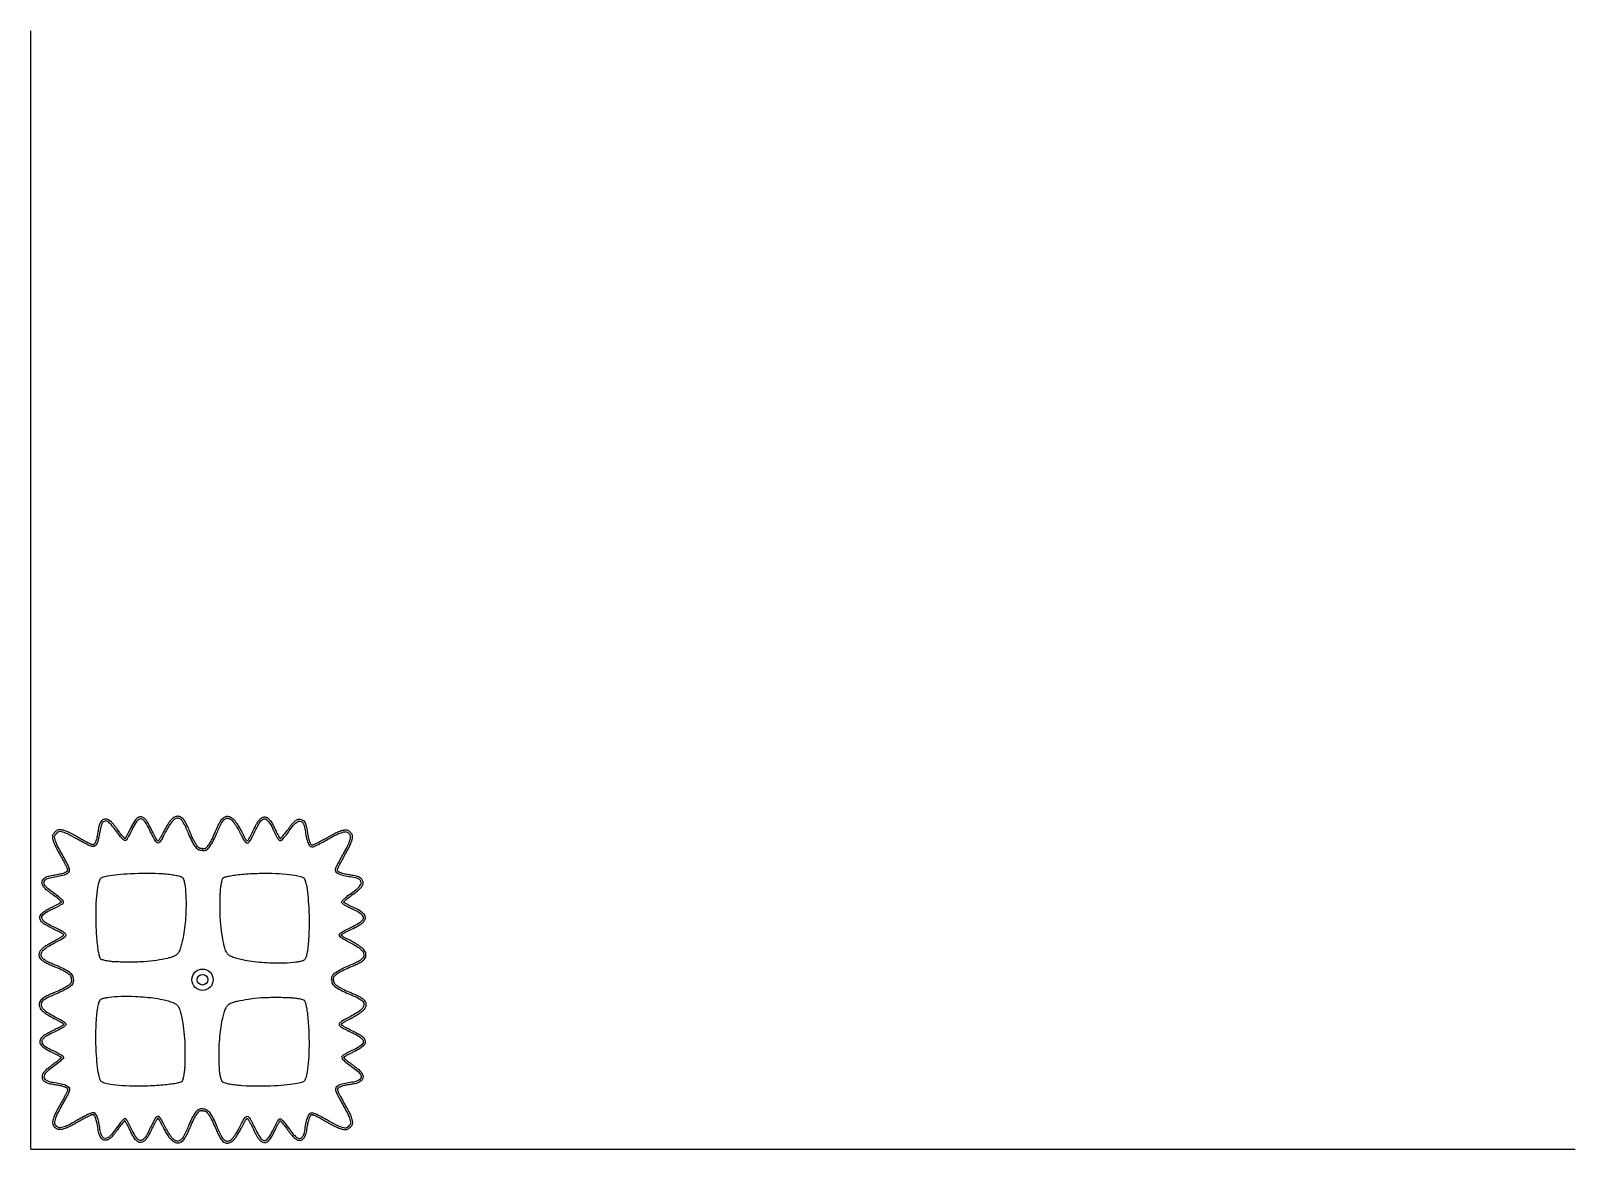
# Model space of a CAD drawing. Extents: x 0 to 290, y 0 to 210.
import ezdxf

# ---------------------------------------------------------------- set-up
doc = ezdxf.new("R2010")
doc.units = 0
doc.layers.get('0').update_dxf_attribs({"linetype": 'CONTINUOUS'})

msp = doc.modelspace()

# ---------------------------------------------------------------- linework, layer by layer
at = {"linetype": 'Continuous'}
for q in [(0, 210), (290, 0)]:
    msp.add_line((0, 0), q, dxfattribs=at)
at = {"color": 7}
for points in [[(35.25, 48.73), (35.25, 48.73)], [(15.32, 34.84), (15.32, 34.84)], [(49.15, 28.79), (49.15, 28.79)], [(29.21, 14.9), (29.21, 14.9)]]:
    msp.add_lwpolyline(points, dxfattribs=at)
at = {"linetype": 'Continuous'}
for radius in [2, 1]:
    msp.add_circle((32.23, 31.81), radius, dxfattribs=at)
for points, knots in [([(17.66, 58.3), (17.66, 58.31), (17.64, 58.32), (17.61, 58.36), (17.58, 58.38), (17.53, 58.44), (17.5, 58.48), (17.44, 58.54), (17.41, 58.57), (17.33, 58.66), (17.27, 58.72), (17.13, 58.88), (17.05, 58.97), (16.89, 59.16), (16.81, 59.26), (16.58, 59.57), (16.43, 59.78), (16.15, 60.17), (16.02, 60.35), (15.76, 60.69), (15.63, 60.86), (15.41, 61.12), (15.32, 61.22), (15.15, 61.4), (15.07, 61.48), (14.9, 61.62), (14.83, 61.68), (14.65, 61.8), (14.55, 61.85), (14.37, 61.92), (14.29, 61.94), (14.14, 61.97), (14.06, 61.97), (13.89, 61.97), (13.8, 61.95), (13.62, 61.9), (13.54, 61.86), (13.39, 61.76), (13.32, 61.7), (13.16, 61.52), (13.08, 61.4), (12.96, 61.18), (12.92, 61.09), (12.85, 60.9), (12.82, 60.81), (12.74, 60.53), (12.71, 60.35), (12.65, 60.02), (12.63, 59.87), (12.58, 59.57), (12.56, 59.42), (12.48, 58.98), (12.43, 58.68), (12.32, 58.25), (12.28, 58.1), (12.2, 57.87), (12.17, 57.79), (12.11, 57.65), (12.09, 57.59), (12.03, 57.47), (12, 57.42), (11.94, 57.33), (11.91, 57.28), (11.85, 57.22), (11.82, 57.2), (11.78, 57.18), (11.77, 57.17), (11.75, 57.17), (11.73, 57.16), (11.67, 57.16), (11.62, 57.16), (11.52, 57.18), (11.46, 57.19), (11.35, 57.23), (11.29, 57.25), (11.16, 57.3), (11.08, 57.34), (10.93, 57.42), (10.85, 57.46), (10.7, 57.54), (10.63, 57.57), (10.41, 57.69), (10.27, 57.77), (9.83, 58), (9.54, 58.16), (8.96, 58.49), (8.67, 58.65), (8.07, 58.99), (7.77, 59.16), (7.33, 59.38), (7.2, 59.44), (6.79, 59.63), (6.51, 59.74), (6.12, 59.86), (6.05, 59.88), (5.89, 59.92), (5.8, 59.94), (5.6, 59.98), (5.48, 59.99), (5.22, 59.98), (5.09, 59.95), (4.9, 59.87), (4.84, 59.83), (4.73, 59.75), (4.69, 59.71), (4.6, 59.63), (4.56, 59.58), (4.52, 59.54)], [70.359454, 70.359454, 70.359454, 70.359454, 70.704007, 70.704007, 71.048561, 71.048561, 71.389156, 71.389156, 71.729752, 71.729752, 72.410943, 72.410943, 73.515431, 73.515431, 74.61992, 74.61992, 76.828898, 76.828898, 78.608109, 78.608109, 80.301856, 80.301856, 81.33635, 81.33635, 82.212239, 82.212239, 82.92474, 82.92474, 83.63724, 83.63724, 84.07111, 84.07111, 84.50498, 84.50498, 85.007166, 85.007166, 85.490579, 85.490579, 85.973992, 85.973992, 86.912445, 86.912445, 87.628344, 87.628344, 88.344242, 88.344242, 89.776039, 89.776039, 91.04076, 91.04076, 92.30548, 92.30548, 94.834922, 94.834922, 96.243427, 96.243427, 96.987557, 96.987557, 97.61561, 97.61561, 98.243663, 98.243663, 98.847887, 98.847887, 99.452111, 99.452111, 99.782312, 99.782312, 100.112513, 100.112513, 100.719331, 100.719331, 101.326149, 101.326149, 101.932967, 101.932967, 102.732179, 102.732179, 103.425808, 103.425808, 104.119438, 104.119438, 105.506697, 105.506697, 108.281216, 108.281216, 111.083501, 111.083501, 113.885787, 113.885787, 115.108993, 115.108993, 117.555404, 117.555404, 118.140796, 118.140796, 118.726189, 118.726189, 119.495012, 119.495012, 120.263836, 120.263836, 120.63075, 120.63075, 120.997665, 120.997665, 121.44876, 121.44876, 121.44876, 121.44876]), ([(32.25, 56.06), (32, 56.07), (31.43, 56.09), (30.45, 57.32), (29.67, 59.05), (28.97, 60.82), (28.32, 61.83), (27.73, 62.23), (27.11, 62.06), (26.53, 61.59), (25.81, 60.48), (25, 59.07), (24.48, 57.91), (23.85, 57.37), (23.42, 57.75), (22.75, 58.92), (22.09, 60.46), (21.27, 61.77), (20.47, 62.19), (19.66, 61.36), (19.09, 60.24), (18.55, 59.05), (18.1, 58.32), (17.87, 57.94), (17.5, 57.93), (17.16, 58.32), (16.33, 59.2), (15.6, 60.4), (14.74, 61.32), (14.22, 61.64), (13.64, 61.59), (13.16, 60.89), (12.92, 59.48), (12.74, 58.09), (12.25, 57.1), (11.93, 56.79), (11.37, 56.8), (10.24, 57.36), (8.74, 58.19), (7.17, 59.1), (6.05, 59.53), (5.18, 59.72), (4.87, 59.39), (4.78, 59.29)], [0, 0, 0, 0, 1.961126, 4.591958, 12.080895, 18.238708, 20.25935, 22.065078, 23.704497, 25.177044, 28.252064, 34.602568, 38.482754, 39.515693, 40.384066, 42.587887, 51.249632, 53.884088, 55.564297, 57.812849, 62.047492, 66.721642, 68.344673, 69.40357, 70.088703, 71.094288, 73.4709, 80.329222, 82.608616, 83.965516, 85.246922, 87.070459, 90.43776, 97.294409, 98.464274, 99.62943, 100.735562, 102.902194, 110.040241, 115.146078, 117.779435, 120.430393, 121.44876, 121.44876, 121.44876, 121.44876]), ([(23.85, 57.85), (23.84, 57.87), (23.82, 57.89), (23.78, 57.93), (23.76, 57.95), (23.71, 58.02), (23.68, 58.06), (23.59, 58.19), (23.54, 58.28), (23.44, 58.46), (23.39, 58.54), (23.3, 58.71), (23.25, 58.8), (23.12, 59.06), (23.03, 59.24), (22.76, 59.79), (22.59, 60.16), (22.32, 60.67), (22.25, 60.81), (22.12, 61.04), (22.07, 61.13), (21.94, 61.36), (21.86, 61.5), (21.65, 61.78), (21.53, 61.92), (21.29, 62.13), (21.19, 62.2), (20.98, 62.31), (20.87, 62.35), (20.69, 62.39), (20.62, 62.4), (20.47, 62.39), (20.39, 62.37), (20.25, 62.33), (20.19, 62.3), (20.01, 62.19), (19.91, 62.11), (19.75, 61.95), (19.69, 61.88), (19.54, 61.69), (19.45, 61.58), (19.29, 61.34), (19.22, 61.23), (19.02, 60.88), (18.9, 60.65), (18.68, 60.2), (18.57, 59.96), (18.38, 59.57), (18.31, 59.42), (18.17, 59.16), (18.11, 59.05), (18.01, 58.86), (17.96, 58.77), (17.87, 58.63), (17.84, 58.58), (17.79, 58.5), (17.77, 58.47), (17.72, 58.39), (17.7, 58.35), (17.67, 58.32), (17.67, 58.31), (17.66, 58.3)], [40.28113, 40.28113, 40.28113, 40.28113, 40.536354, 40.536354, 40.791577, 40.791577, 41.302025, 41.302025, 42.322921, 42.322921, 43.164504, 43.164504, 44.006088, 44.006088, 45.689255, 45.689255, 49.055589, 49.055589, 50.358148, 50.358148, 51.194546, 51.194546, 52.479676, 52.479676, 53.764806, 53.764806, 54.541562, 54.541562, 55.181809, 55.181809, 55.546064, 55.546064, 55.934363, 55.934363, 56.322661, 56.322661, 57.13375, 57.13375, 57.757122, 57.757122, 58.82093, 58.82093, 59.884738, 59.884738, 62.012354, 62.012354, 64.13997, 64.13997, 65.617709, 65.617709, 66.649276, 66.649276, 67.535635, 67.535635, 68.054175, 68.054175, 68.348798, 68.348798, 68.809136, 68.809136, 68.976054, 68.976054, 68.976054, 68.976054]), ([(32.25, 56.42), (32.18, 56.42), (32.11, 56.43), (31.97, 56.44), (31.9, 56.45), (31.8, 56.47), (31.76, 56.48), (31.7, 56.5), (31.67, 56.51), (31.62, 56.54), (31.59, 56.56), (31.48, 56.64), (31.39, 56.74), (31.23, 56.94), (31.16, 57.04), (31.03, 57.24), (30.96, 57.34), (30.78, 57.64), (30.66, 57.84), (30.34, 58.46), (30.16, 58.88), (29.88, 59.53), (29.79, 59.75), (29.58, 60.26), (29.45, 60.55), (29.24, 60.98), (29.17, 61.12), (29.04, 61.36), (28.98, 61.46), (28.85, 61.66), (28.78, 61.77), (28.62, 61.97), (28.53, 62.07), (28.31, 62.26), (28.18, 62.35), (27.96, 62.45), (27.87, 62.47), (27.72, 62.5), (27.66, 62.51), (27.54, 62.51), (27.48, 62.5), (27.3, 62.48), (27.19, 62.44), (26.93, 62.34), (26.79, 62.25), (26.56, 62.07), (26.47, 61.99), (26.31, 61.82), (26.23, 61.73), (26.02, 61.45), (25.89, 61.26), (25.7, 60.96), (25.62, 60.83), (25.47, 60.59), (25.4, 60.46), (25.18, 60.09), (25.03, 59.83), (24.81, 59.41), (24.72, 59.24), (24.59, 58.98), (24.54, 58.89), (24.46, 58.72), (24.41, 58.63), (24.28, 58.39), (24.19, 58.23), (24.04, 58.05), (24.01, 58.02), (23.96, 57.96), (23.93, 57.93), (23.89, 57.89), (23.87, 57.87), (23.85, 57.85)], [0.035408, 0.035408, 0.035408, 0.035408, 0.607625, 0.607625, 1.288519, 1.288519, 1.790618, 1.790618, 2.217027, 2.217027, 2.643435, 2.643435, 3.938345, 3.938345, 4.940209, 4.940209, 5.942072, 5.942072, 7.945798, 7.945798, 11.953251, 11.953251, 13.92289, 13.92289, 16.510565, 16.510565, 17.752671, 17.752671, 18.68504, 18.68504, 19.61741, 19.61741, 20.554312, 20.554312, 21.491214, 21.491214, 21.993643, 21.993643, 22.340482, 22.340482, 22.68732, 22.68732, 23.380997, 23.380997, 24.467216, 24.467216, 25.352423, 25.352423, 26.23763, 26.23763, 28.008044, 28.008044, 29.186978, 29.186978, 30.365913, 30.365913, 32.723782, 32.723782, 34.312403, 34.312403, 35.167984, 35.167984, 36.023564, 36.023564, 37.734725, 37.734725, 38.14694, 38.14694, 38.467395, 38.467395, 38.68582, 38.68582, 38.68582, 38.68582]), ([(32.25, 56.42), (32.32, 56.42), (32.38, 56.43), (32.52, 56.44), (32.59, 56.44), (32.69, 56.46), (32.73, 56.48), (32.8, 56.5), (32.82, 56.51), (32.88, 56.54), (32.9, 56.56), (33.02, 56.64), (33.11, 56.74), (33.26, 56.94), (33.33, 57.04), (33.47, 57.24), (33.53, 57.34), (33.72, 57.64), (33.83, 57.84), (34.15, 58.46), (34.34, 58.88), (34.61, 59.53), (34.7, 59.75), (34.92, 60.26), (35.05, 60.55), (35.26, 60.98), (35.33, 61.12), (35.46, 61.35), (35.52, 61.45), (35.65, 61.66), (35.72, 61.77), (35.88, 61.97), (35.97, 62.07), (36.19, 62.26), (36.32, 62.34), (36.54, 62.44), (36.62, 62.47), (36.78, 62.5), (36.84, 62.5), (36.96, 62.5), (37.02, 62.5), (37.2, 62.47), (37.3, 62.44), (37.57, 62.33), (37.71, 62.24), (37.93, 62.07), (38.02, 61.99), (38.19, 61.81), (38.27, 61.72), (38.48, 61.45), (38.61, 61.26), (38.8, 60.95), (38.88, 60.83), (39.03, 60.58), (39.1, 60.45), (39.32, 60.08), (39.46, 59.83), (39.69, 59.41), (39.78, 59.24), (39.91, 58.98), (39.95, 58.88), (40.04, 58.71), (40.08, 58.62), (40.21, 58.38), (40.31, 58.23), (40.45, 58.04), (40.48, 58.01), (40.54, 57.95), (40.56, 57.92), (40.61, 57.88), (40.62, 57.86), (40.64, 57.85)], [0.035408, 0.035408, 0.035408, 0.035408, 0.607625, 0.607625, 1.288519, 1.288519, 1.790618, 1.790618, 2.217027, 2.217027, 2.643435, 2.643435, 3.938345, 3.938345, 4.940209, 4.940209, 5.942072, 5.942072, 7.945798, 7.945798, 11.953251, 11.953251, 13.92289, 13.92289, 16.510565, 16.510565, 17.752671, 17.752671, 18.68504, 18.68504, 19.61741, 19.61741, 20.554312, 20.554312, 21.491214, 21.491214, 21.993643, 21.993643, 22.340482, 22.340482, 22.68732, 22.68732, 23.380997, 23.380997, 24.467216, 24.467216, 25.352423, 25.352423, 26.23763, 26.23763, 28.008044, 28.008044, 29.186978, 29.186978, 30.365913, 30.365913, 32.723782, 32.723782, 34.312403, 34.312403, 35.167984, 35.167984, 36.023564, 36.023564, 37.734725, 37.734725, 38.14694, 38.14694, 38.467395, 38.467395, 38.68582, 38.68582, 38.68582, 38.68582]), ([(32.25, 56.06), (32.49, 56.07), (33.07, 56.09), (34.04, 57.32), (34.82, 59.05), (35.53, 60.82), (36.17, 61.82), (36.77, 62.22), (37.39, 62.05), (37.97, 61.58), (38.68, 60.48), (39.49, 59.07), (40.01, 57.9), (40.64, 57.36), (41.07, 57.74), (41.75, 58.91), (42.41, 60.45), (43.23, 61.76), (44.03, 62.18), (44.83, 61.35), (45.41, 60.22), (45.95, 59.04), (46.39, 58.3), (46.62, 57.93), (47, 57.92), (47.34, 58.31), (48.16, 59.18), (48.89, 60.39), (49.76, 61.31), (50.28, 61.62), (50.86, 61.58), (51.34, 60.87), (51.57, 59.46), (51.76, 58.07), (52.24, 57.08), (52.56, 56.77), (53.13, 56.78), (54.25, 57.34), (55.75, 58.17), (57.33, 59.07), (58.45, 59.5), (59.32, 59.7), (59.63, 59.36), (59.71, 59.27)], [0, 0, 0, 0, 1.961126, 4.591958, 12.080895, 18.238708, 20.25935, 22.065078, 23.704497, 25.177044, 28.252064, 34.602568, 38.482754, 39.515693, 40.384066, 42.587887, 51.249632, 53.884088, 55.564297, 57.812849, 62.047492, 66.721642, 68.344673, 69.40357, 70.088703, 71.094288, 73.4709, 80.329222, 82.608616, 83.965516, 85.246922, 87.070459, 90.43776, 97.294409, 98.464274, 99.62943, 100.735562, 102.902194, 110.040241, 115.146078, 117.779435, 120.430393, 121.44876, 121.44876, 121.44876, 121.44876]), ([(40.64, 57.85), (40.66, 57.86), (40.68, 57.89), (40.71, 57.93), (40.73, 57.95), (40.78, 58.01), (40.81, 58.05), (40.9, 58.18), (40.96, 58.27), (41.06, 58.45), (41.1, 58.53), (41.19, 58.71), (41.24, 58.79), (41.37, 59.06), (41.46, 59.23), (41.73, 59.78), (41.91, 60.15), (42.17, 60.66), (42.25, 60.8), (42.37, 61.03), (42.42, 61.12), (42.55, 61.35), (42.64, 61.49), (42.84, 61.77), (42.97, 61.91), (43.21, 62.12), (43.31, 62.19), (43.52, 62.3), (43.63, 62.34), (43.81, 62.38), (43.88, 62.38), (44.03, 62.38), (44.11, 62.36), (44.25, 62.32), (44.31, 62.29), (44.49, 62.18), (44.59, 62.09), (44.75, 61.94), (44.81, 61.86), (44.96, 61.68), (45.05, 61.56), (45.21, 61.33), (45.28, 61.22), (45.48, 60.87), (45.59, 60.64), (45.82, 60.18), (45.93, 59.95), (46.11, 59.56), (46.19, 59.4), (46.33, 59.14), (46.38, 59.04), (46.49, 58.85), (46.54, 58.76), (46.62, 58.62), (46.65, 58.57), (46.7, 58.48), (46.72, 58.45), (46.77, 58.37), (46.8, 58.33), (46.82, 58.3), (46.83, 58.29), (46.83, 58.29)], [40.28113, 40.28113, 40.28113, 40.28113, 40.536354, 40.536354, 40.791577, 40.791577, 41.302025, 41.302025, 42.322921, 42.322921, 43.164504, 43.164504, 44.006088, 44.006088, 45.689255, 45.689255, 49.055589, 49.055589, 50.358148, 50.358148, 51.194546, 51.194546, 52.479676, 52.479676, 53.764806, 53.764806, 54.541562, 54.541562, 55.181809, 55.181809, 55.546064, 55.546064, 55.934363, 55.934363, 56.322661, 56.322661, 57.13375, 57.13375, 57.757122, 57.757122, 58.82093, 58.82093, 59.884738, 59.884738, 62.012354, 62.012354, 64.13997, 64.13997, 65.617709, 65.617709, 66.649276, 66.649276, 67.535635, 67.535635, 68.054175, 68.054175, 68.348798, 68.348798, 68.809136, 68.809136, 68.976054, 68.976054, 68.976054, 68.976054]), ([(46.83, 58.29), (46.84, 58.29), (46.85, 58.3), (46.89, 58.34), (46.91, 58.37), (46.97, 58.43), (47, 58.46), (47.05, 58.53), (47.08, 58.56), (47.17, 58.65), (47.22, 58.71), (47.36, 58.87), (47.45, 58.96), (47.61, 59.15), (47.68, 59.25), (47.92, 59.55), (48.07, 59.76), (48.35, 60.15), (48.48, 60.33), (48.73, 60.67), (48.86, 60.84), (49.08, 61.1), (49.17, 61.2), (49.35, 61.38), (49.43, 61.46), (49.6, 61.6), (49.67, 61.66), (49.85, 61.78), (49.95, 61.84), (50.13, 61.91), (50.2, 61.93), (50.36, 61.95), (50.44, 61.96), (50.61, 61.95), (50.7, 61.93), (50.87, 61.88), (50.96, 61.84), (51.11, 61.74), (51.17, 61.68), (51.34, 61.51), (51.42, 61.38), (51.53, 61.16), (51.57, 61.07), (51.65, 60.88), (51.68, 60.79), (51.75, 60.52), (51.79, 60.33), (51.85, 60), (51.87, 59.85), (51.91, 59.55), (51.94, 59.4), (52.01, 58.96), (52.07, 58.66), (52.17, 58.23), (52.22, 58.08), (52.3, 57.85), (52.32, 57.77), (52.38, 57.63), (52.41, 57.57), (52.46, 57.45), (52.49, 57.4), (52.55, 57.31), (52.58, 57.26), (52.65, 57.2), (52.68, 57.18), (52.71, 57.16), (52.72, 57.15), (52.75, 57.15), (52.76, 57.14), (52.82, 57.14), (52.87, 57.14), (52.98, 57.16), (53.03, 57.17), (53.14, 57.21), (53.2, 57.23), (53.33, 57.28), (53.41, 57.32), (53.57, 57.4), (53.64, 57.44), (53.79, 57.51), (53.86, 57.55), (54.08, 57.67), (54.23, 57.75), (54.66, 57.98), (54.95, 58.14), (55.53, 58.46), (55.83, 58.63), (56.42, 58.97), (56.72, 59.13), (57.17, 59.35), (57.3, 59.42), (57.71, 59.6), (57.99, 59.71), (58.37, 59.83), (58.45, 59.85), (58.61, 59.89), (58.69, 59.91), (58.9, 59.95), (59.02, 59.96), (59.27, 59.95), (59.41, 59.93), (59.6, 59.84), (59.66, 59.8), (59.76, 59.73), (59.81, 59.69), (59.89, 59.6), (59.93, 59.56), (59.97, 59.52)], [70.359454, 70.359454, 70.359454, 70.359454, 70.704007, 70.704007, 71.048561, 71.048561, 71.389156, 71.389156, 71.729752, 71.729752, 72.410943, 72.410943, 73.515431, 73.515431, 74.61992, 74.61992, 76.828898, 76.828898, 78.608109, 78.608109, 80.301856, 80.301856, 81.33635, 81.33635, 82.212239, 82.212239, 82.92474, 82.92474, 83.63724, 83.63724, 84.07111, 84.07111, 84.50498, 84.50498, 85.007166, 85.007166, 85.490579, 85.490579, 85.973992, 85.973992, 86.912445, 86.912445, 87.628344, 87.628344, 88.344242, 88.344242, 89.776039, 89.776039, 91.04076, 91.04076, 92.30548, 92.30548, 94.834922, 94.834922, 96.243427, 96.243427, 96.987557, 96.987557, 97.61561, 97.61561, 98.243663, 98.243663, 98.847887, 98.847887, 99.452111, 99.452111, 99.782312, 99.782312, 100.112513, 100.112513, 100.719331, 100.719331, 101.326149, 101.326149, 101.932967, 101.932967, 102.732179, 102.732179, 103.425808, 103.425808, 104.119438, 104.119438, 105.506697, 105.506697, 108.281216, 108.281216, 111.083501, 111.083501, 113.885787, 113.885787, 115.108993, 115.108993, 117.555404, 117.555404, 118.140796, 118.140796, 118.726189, 118.726189, 119.495012, 119.495012, 120.263836, 120.263836, 120.63075, 120.63075, 120.997665, 120.997665, 121.406972, 121.406972, 121.406972, 121.406972]), ([(7.99, 31.83), (7.98, 32.08), (7.96, 32.65), (6.73, 33.62), (5, 34.41), (3.23, 35.11), (2.23, 35.76), (1.83, 36.35), (2, 36.97), (2.47, 37.55), (3.57, 38.27), (4.99, 39.08), (6.15, 39.6), (6.69, 40.23), (6.31, 40.66), (5.14, 41.33), (3.61, 41.99), (2.29, 42.81), (1.88, 43.61), (2.7, 44.42), (3.83, 44.99), (5.02, 45.53), (5.75, 45.97), (6.13, 46.21), (6.13, 46.58), (5.74, 46.92), (4.87, 47.75), (3.66, 48.48), (2.75, 49.34), (2.43, 49.86), (2.48, 50.45), (3.18, 50.92), (4.59, 51.16), (5.98, 51.34), (6.97, 51.83), (7.28, 52.14), (7.28, 52.71), (6.72, 53.84), (5.89, 55.34), (4.98, 56.91), (4.55, 58.03), (4.36, 58.9), (4.69, 59.21), (4.79, 59.3)], [0, 0, 0, 0, 1.961126, 4.591958, 12.080895, 18.238708, 20.25935, 22.065078, 23.704497, 25.177044, 28.252064, 34.602568, 38.482754, 39.515693, 40.384066, 42.587887, 51.249632, 53.884088, 55.564297, 57.812849, 62.047492, 66.721642, 68.344673, 69.40357, 70.088703, 71.094288, 73.4709, 80.329222, 82.608616, 83.965516, 85.246922, 87.070459, 90.43776, 97.294409, 98.464274, 99.62943, 100.735562, 102.902194, 110.040241, 115.146078, 117.779435, 120.430393, 121.44876, 121.44876, 121.44876, 121.44876]), ([(5.76, 46.42), (5.76, 46.42), (5.75, 46.44), (5.71, 46.47), (5.68, 46.5), (5.62, 46.55), (5.59, 46.58), (5.53, 46.64), (5.49, 46.67), (5.4, 46.75), (5.34, 46.81), (5.19, 46.95), (5.09, 47.03), (4.9, 47.19), (4.8, 47.27), (4.5, 47.5), (4.29, 47.66), (3.9, 47.94), (3.72, 48.06), (3.38, 48.32), (3.21, 48.45), (2.95, 48.67), (2.85, 48.76), (2.67, 48.93), (2.59, 49.02), (2.45, 49.18), (2.39, 49.26), (2.27, 49.43), (2.22, 49.53), (2.15, 49.71), (2.13, 49.79), (2.1, 49.94), (2.1, 50.02), (2.1, 50.19), (2.12, 50.28), (2.17, 50.46), (2.21, 50.55), (2.31, 50.69), (2.37, 50.76), (2.55, 50.92), (2.67, 51), (2.89, 51.12), (2.98, 51.16), (3.17, 51.23), (3.26, 51.26), (3.54, 51.34), (3.72, 51.37), (4.05, 51.43), (4.2, 51.45), (4.5, 51.5), (4.65, 51.52), (5.1, 51.6), (5.39, 51.65), (5.82, 51.76), (5.98, 51.8), (6.2, 51.88), (6.28, 51.91), (6.42, 51.97), (6.49, 51.99), (6.6, 52.05), (6.65, 52.08), (6.75, 52.14), (6.79, 52.17), (6.85, 52.23), (6.88, 52.26), (6.89, 52.3), (6.9, 52.3), (6.91, 52.33), (6.91, 52.35), (6.91, 52.4), (6.91, 52.45), (6.89, 52.56), (6.88, 52.62), (6.85, 52.73), (6.83, 52.78), (6.77, 52.92), (6.73, 53), (6.65, 53.15), (6.61, 53.23), (6.54, 53.37), (6.5, 53.45), (6.38, 53.67), (6.31, 53.81), (6.07, 54.25), (5.91, 54.54), (5.59, 55.12), (5.42, 55.41), (5.09, 56.01), (4.92, 56.31), (4.7, 56.75), (4.63, 56.88), (4.45, 57.29), (4.34, 57.57), (4.22, 57.96), (4.2, 58.03), (4.16, 58.19), (4.14, 58.28), (4.1, 58.48), (4.09, 58.6), (4.1, 58.86), (4.13, 58.99), (4.21, 59.18), (4.25, 59.24), (4.33, 59.35), (4.37, 59.39), (4.45, 59.48), (4.5, 59.52), (4.52, 59.54)], [70.359454, 70.359454, 70.359454, 70.359454, 70.704007, 70.704007, 71.048561, 71.048561, 71.389156, 71.389156, 71.729752, 71.729752, 72.410943, 72.410943, 73.515431, 73.515431, 74.61992, 74.61992, 76.828898, 76.828898, 78.608109, 78.608109, 80.301856, 80.301856, 81.33635, 81.33635, 82.212239, 82.212239, 82.92474, 82.92474, 83.63724, 83.63724, 84.07111, 84.07111, 84.50498, 84.50498, 85.007166, 85.007166, 85.490579, 85.490579, 85.973992, 85.973992, 86.912445, 86.912445, 87.628344, 87.628344, 88.344242, 88.344242, 89.776039, 89.776039, 91.04076, 91.04076, 92.30548, 92.30548, 94.834922, 94.834922, 96.243427, 96.243427, 96.987557, 96.987557, 97.61561, 97.61561, 98.243663, 98.243663, 98.847887, 98.847887, 99.452111, 99.452111, 99.782312, 99.782312, 100.112513, 100.112513, 100.719331, 100.719331, 101.326149, 101.326149, 101.932967, 101.932967, 102.732179, 102.732179, 103.425808, 103.425808, 104.119438, 104.119438, 105.506697, 105.506697, 108.281216, 108.281216, 111.083501, 111.083501, 113.885787, 113.885787, 115.108993, 115.108993, 117.555404, 117.555404, 118.140796, 118.140796, 118.726189, 118.726189, 119.495012, 119.495012, 120.263836, 120.263836, 120.63075, 120.63075, 120.997665, 120.997665, 121.44876, 121.44876, 121.44876, 121.44876]), ([(56.48, 31.81), (56.49, 32.05), (56.51, 32.63), (57.74, 33.6), (59.47, 34.38), (61.24, 35.08), (62.25, 35.73), (62.65, 36.32), (62.48, 36.94), (62.01, 37.52), (60.9, 38.24), (59.49, 39.05), (58.33, 39.57), (57.79, 40.2), (58.17, 40.63), (59.34, 41.3), (60.87, 41.97), (62.18, 42.78), (62.6, 43.58), (61.78, 44.39), (60.65, 44.97), (59.47, 45.51), (58.73, 45.95), (58.36, 46.18), (58.35, 46.56), (58.74, 46.89), (59.61, 47.72), (60.82, 48.45), (61.74, 49.31), (62.06, 49.83), (62.01, 50.42), (61.31, 50.9), (59.89, 51.13), (58.5, 51.32), (57.52, 51.8), (57.21, 52.12), (57.21, 52.69), (57.77, 53.81), (58.61, 55.31), (59.51, 56.89), (59.94, 58), (60.14, 58.87), (59.8, 59.18), (59.71, 59.27)], [0, 0, 0, 0, 1.961126, 4.591958, 12.080895, 18.238708, 20.25935, 22.065078, 23.704497, 25.177044, 28.252064, 34.602568, 38.482754, 39.515693, 40.384066, 42.587887, 51.249632, 53.884088, 55.564297, 57.812849, 62.047492, 66.721642, 68.344673, 69.40357, 70.088703, 71.094288, 73.4709, 80.329222, 82.608616, 83.965516, 85.246922, 87.070459, 90.43776, 97.294409, 98.464274, 99.62943, 100.735562, 102.902194, 110.040241, 115.146078, 117.779435, 120.430393, 121.44876, 121.44876, 121.44876, 121.44876]), ([(58.72, 46.39), (58.73, 46.4), (58.74, 46.41), (58.77, 46.45), (58.8, 46.47), (58.86, 46.53), (58.89, 46.56), (58.96, 46.61), (58.99, 46.64), (59.08, 46.72), (59.14, 46.78), (59.3, 46.92), (59.39, 47), (59.58, 47.16), (59.68, 47.24), (59.98, 47.48), (60.2, 47.63), (60.59, 47.91), (60.76, 48.03), (61.11, 48.29), (61.27, 48.42), (61.54, 48.64), (61.63, 48.73), (61.81, 48.9), (61.9, 48.99), (62.03, 49.15), (62.09, 49.23), (62.21, 49.4), (62.27, 49.5), (62.34, 49.68), (62.36, 49.76), (62.39, 49.91), (62.39, 49.99), (62.38, 50.16), (62.37, 50.25), (62.31, 50.43), (62.27, 50.52), (62.17, 50.66), (62.12, 50.73), (61.94, 50.89), (61.81, 50.97), (61.6, 51.09), (61.5, 51.13), (61.32, 51.2), (61.23, 51.23), (60.95, 51.31), (60.77, 51.35), (60.44, 51.4), (60.29, 51.43), (59.99, 51.47), (59.84, 51.49), (59.39, 51.57), (59.1, 51.62), (58.66, 51.73), (58.51, 51.78), (58.28, 51.85), (58.21, 51.88), (58.07, 51.94), (58, 51.97), (57.89, 52.02), (57.83, 52.05), (57.74, 52.11), (57.7, 52.14), (57.63, 52.21), (57.61, 52.24), (57.59, 52.27), (57.59, 52.28), (57.58, 52.31), (57.58, 52.32), (57.58, 52.38), (57.58, 52.43), (57.59, 52.54), (57.61, 52.59), (57.64, 52.7), (57.66, 52.76), (57.72, 52.89), (57.76, 52.97), (57.84, 53.13), (57.88, 53.2), (57.95, 53.35), (57.99, 53.42), (58.11, 53.64), (58.18, 53.79), (58.42, 54.22), (58.58, 54.51), (58.9, 55.09), (59.07, 55.38), (59.4, 55.98), (59.57, 56.28), (59.79, 56.72), (59.86, 56.86), (60.04, 57.27), (60.15, 57.54), (60.27, 57.93), (60.29, 58), (60.34, 58.17), (60.36, 58.25), (60.39, 58.45), (60.4, 58.57), (60.39, 58.83), (60.37, 58.96), (60.28, 59.16), (60.24, 59.22), (60.17, 59.32), (60.13, 59.36), (60.05, 59.45), (60, 59.49), (59.97, 59.52)], [70.359454, 70.359454, 70.359454, 70.359454, 70.704007, 70.704007, 71.048561, 71.048561, 71.389156, 71.389156, 71.729752, 71.729752, 72.410943, 72.410943, 73.515431, 73.515431, 74.61992, 74.61992, 76.828898, 76.828898, 78.608109, 78.608109, 80.301856, 80.301856, 81.33635, 81.33635, 82.212239, 82.212239, 82.92474, 82.92474, 83.63724, 83.63724, 84.07111, 84.07111, 84.50498, 84.50498, 85.007166, 85.007166, 85.490579, 85.490579, 85.973992, 85.973992, 86.912445, 86.912445, 87.628344, 87.628344, 88.344242, 88.344242, 89.776039, 89.776039, 91.04076, 91.04076, 92.30548, 92.30548, 94.834922, 94.834922, 96.243427, 96.243427, 96.987557, 96.987557, 97.61561, 97.61561, 98.243663, 98.243663, 98.847887, 98.847887, 99.452111, 99.452111, 99.782312, 99.782312, 100.112513, 100.112513, 100.719331, 100.719331, 101.326149, 101.326149, 101.932967, 101.932967, 102.732179, 102.732179, 103.425808, 103.425808, 104.119438, 104.119438, 105.506697, 105.506697, 108.281216, 108.281216, 111.083501, 111.083501, 113.885787, 113.885787, 115.108993, 115.108993, 117.555404, 117.555404, 118.140796, 118.140796, 118.726189, 118.726189, 119.495012, 119.495012, 120.263836, 120.263836, 120.63075, 120.63075, 120.997665, 120.997665, 121.406972, 121.406972, 121.406972, 121.406972]), ([(6.2, 40.22), (6.19, 40.24), (6.17, 40.26), (6.13, 40.3), (6.1, 40.32), (6.04, 40.37), (6, 40.4), (5.87, 40.49), (5.78, 40.54), (5.6, 40.64), (5.52, 40.69), (5.35, 40.78), (5.26, 40.82), (5, 40.96), (4.82, 41.05), (4.27, 41.32), (3.9, 41.49), (3.4, 41.76), (3.25, 41.83), (3.02, 41.96), (2.93, 42.01), (2.71, 42.14), (2.56, 42.22), (2.28, 42.43), (2.14, 42.55), (1.93, 42.79), (1.86, 42.9), (1.75, 43.11), (1.71, 43.21), (1.67, 43.39), (1.67, 43.47), (1.67, 43.62), (1.69, 43.69), (1.74, 43.83), (1.77, 43.9), (1.87, 44.08), (1.96, 44.18), (2.12, 44.33), (2.19, 44.4), (2.37, 44.55), (2.49, 44.63), (2.72, 44.79), (2.84, 44.86), (3.18, 45.07), (3.41, 45.18), (3.87, 45.4), (4.1, 45.51), (4.49, 45.7), (4.65, 45.77), (4.91, 45.91), (5.01, 45.97), (5.21, 46.07), (5.29, 46.12), (5.43, 46.21), (5.49, 46.24), (5.57, 46.29), (5.6, 46.31), (5.68, 46.36), (5.72, 46.38), (5.75, 46.41), (5.76, 46.41), (5.76, 46.42)], [40.28113, 40.28113, 40.28113, 40.28113, 40.536354, 40.536354, 40.791577, 40.791577, 41.302025, 41.302025, 42.322921, 42.322921, 43.164504, 43.164504, 44.006088, 44.006088, 45.689255, 45.689255, 49.055589, 49.055589, 50.358148, 50.358148, 51.194546, 51.194546, 52.479676, 52.479676, 53.764806, 53.764806, 54.541562, 54.541562, 55.181809, 55.181809, 55.546064, 55.546064, 55.934363, 55.934363, 56.322661, 56.322661, 57.13375, 57.13375, 57.757122, 57.757122, 58.82093, 58.82093, 59.884738, 59.884738, 62.012354, 62.012354, 64.13997, 64.13997, 65.617709, 65.617709, 66.649276, 66.649276, 67.535635, 67.535635, 68.054175, 68.054175, 68.348798, 68.348798, 68.809136, 68.809136, 68.976054, 68.976054, 68.976054, 68.976054]), ([(58.27, 40.2), (58.29, 40.22), (58.31, 40.24), (58.35, 40.27), (58.37, 40.29), (58.43, 40.34), (58.48, 40.37), (58.6, 40.46), (58.7, 40.52), (58.87, 40.62), (58.96, 40.66), (59.13, 40.75), (59.22, 40.8), (59.48, 40.93), (59.66, 41.02), (60.2, 41.29), (60.57, 41.47), (61.08, 41.73), (61.22, 41.8), (61.46, 41.93), (61.55, 41.98), (61.77, 42.11), (61.92, 42.19), (62.2, 42.4), (62.34, 42.52), (62.55, 42.76), (62.62, 42.87), (62.73, 43.08), (62.77, 43.18), (62.81, 43.36), (62.81, 43.44), (62.81, 43.59), (62.79, 43.66), (62.75, 43.8), (62.72, 43.87), (62.61, 44.05), (62.52, 44.15), (62.36, 44.3), (62.29, 44.37), (62.11, 44.52), (61.99, 44.6), (61.76, 44.76), (61.65, 44.84), (61.3, 45.04), (61.07, 45.15), (60.61, 45.37), (60.38, 45.48), (59.99, 45.67), (59.83, 45.75), (59.57, 45.88), (59.47, 45.94), (59.28, 46.05), (59.19, 46.1), (59.05, 46.18), (59, 46.21), (58.91, 46.26), (58.88, 46.28), (58.8, 46.33), (58.76, 46.35), (58.73, 46.38), (58.73, 46.39), (58.72, 46.39)], [40.28113, 40.28113, 40.28113, 40.28113, 40.536354, 40.536354, 40.791577, 40.791577, 41.302025, 41.302025, 42.322921, 42.322921, 43.164504, 43.164504, 44.006088, 44.006088, 45.689255, 45.689255, 49.055589, 49.055589, 50.358148, 50.358148, 51.194546, 51.194546, 52.479676, 52.479676, 53.764806, 53.764806, 54.541562, 54.541562, 55.181809, 55.181809, 55.546064, 55.546064, 55.934363, 55.934363, 56.322661, 56.322661, 57.13375, 57.13375, 57.757122, 57.757122, 58.82093, 58.82093, 59.884738, 59.884738, 62.012354, 62.012354, 64.13997, 64.13997, 65.617709, 65.617709, 66.649276, 66.649276, 67.535635, 67.535635, 68.054175, 68.054175, 68.348798, 68.348798, 68.809136, 68.809136, 68.976054, 68.976054, 68.976054, 68.976054]), ([(7.63, 31.82), (7.63, 31.89), (7.62, 31.97), (7.61, 32.11), (7.61, 32.18), (7.59, 32.28), (7.57, 32.32), (7.55, 32.38), (7.54, 32.41), (7.51, 32.46), (7.49, 32.49), (7.41, 32.6), (7.31, 32.69), (7.11, 32.85), (7.01, 32.92), (6.81, 33.05), (6.71, 33.12), (6.41, 33.3), (6.21, 33.42), (5.59, 33.74), (5.17, 33.92), (4.52, 34.2), (4.3, 34.29), (3.79, 34.51), (3.5, 34.63), (3.07, 34.84), (2.93, 34.91), (2.7, 35.04), (2.6, 35.1), (2.39, 35.23), (2.28, 35.3), (2.08, 35.46), (1.98, 35.56), (1.79, 35.78), (1.71, 35.9), (1.61, 36.12), (1.58, 36.21), (1.55, 36.36), (1.55, 36.42), (1.55, 36.55), (1.55, 36.61), (1.58, 36.78), (1.61, 36.89), (1.72, 37.15), (1.81, 37.29), (1.98, 37.52), (2.07, 37.61), (2.24, 37.78), (2.33, 37.85), (2.6, 38.07), (2.79, 38.19), (3.1, 38.38), (3.22, 38.46), (3.47, 38.61), (3.6, 38.68), (3.97, 38.9), (4.22, 39.05), (4.64, 39.27), (4.81, 39.36), (5.08, 39.49), (5.17, 39.54), (5.34, 39.62), (5.43, 39.67), (5.67, 39.8), (5.83, 39.89), (6.01, 40.04), (6.04, 40.07), (6.1, 40.12), (6.13, 40.15), (6.17, 40.19), (6.19, 40.21), (6.2, 40.22)], [0.005331, 0.005331, 0.005331, 0.005331, 0.607625, 0.607625, 1.288519, 1.288519, 1.790618, 1.790618, 2.217027, 2.217027, 2.643435, 2.643435, 3.938345, 3.938345, 4.940209, 4.940209, 5.942072, 5.942072, 7.945798, 7.945798, 11.953251, 11.953251, 13.92289, 13.92289, 16.510565, 16.510565, 17.752671, 17.752671, 18.68504, 18.68504, 19.61741, 19.61741, 20.554311, 20.554311, 21.491213, 21.491213, 21.993642, 21.993642, 22.34048, 22.34048, 22.687318, 22.687318, 23.380993, 23.380993, 24.46721, 24.46721, 25.352414, 25.352414, 26.237617, 26.237617, 28.008025, 28.008025, 29.186929, 29.186929, 30.365833, 30.365833, 32.723641, 32.723641, 34.31227, 34.31227, 35.167827, 35.167827, 36.023384, 36.023384, 37.734498, 37.734498, 38.14677, 38.14677, 38.467242, 38.467242, 38.68582, 38.68582, 38.68582, 38.68582]), ([(56.84, 31.81), (56.84, 31.88), (56.85, 31.95), (56.86, 32.08), (56.86, 32.15), (56.88, 32.25), (56.89, 32.29), (56.92, 32.36), (56.93, 32.38), (56.96, 32.44), (56.98, 32.46), (57.06, 32.58), (57.16, 32.67), (57.36, 32.82), (57.46, 32.89), (57.66, 33.03), (57.76, 33.09), (58.06, 33.28), (58.26, 33.39), (58.88, 33.71), (59.3, 33.9), (59.95, 34.17), (60.17, 34.26), (60.68, 34.48), (60.97, 34.61), (61.4, 34.81), (61.54, 34.88), (61.78, 35.02), (61.88, 35.07), (62.08, 35.2), (62.19, 35.27), (62.39, 35.43), (62.49, 35.53), (62.68, 35.75), (62.77, 35.87), (62.86, 36.09), (62.89, 36.18), (62.92, 36.33), (62.92, 36.39), (62.92, 36.52), (62.92, 36.58), (62.89, 36.75), (62.86, 36.86), (62.75, 37.12), (62.67, 37.26), (62.49, 37.49), (62.41, 37.58), (62.24, 37.75), (62.15, 37.82), (61.87, 38.04), (61.68, 38.16), (61.37, 38.36), (61.25, 38.43), (61, 38.58), (60.88, 38.66), (60.5, 38.88), (60.25, 39.02), (59.83, 39.25), (59.66, 39.33), (59.4, 39.47), (59.31, 39.51), (59.13, 39.6), (59.05, 39.64), (58.8, 39.77), (58.65, 39.87), (58.47, 40.01), (58.44, 40.04), (58.37, 40.1), (58.35, 40.12), (58.3, 40.17), (58.29, 40.18), (58.27, 40.2)], [0.037784, 0.037784, 0.037784, 0.037784, 0.607625, 0.607625, 1.288519, 1.288519, 1.790618, 1.790618, 2.217027, 2.217027, 2.643435, 2.643435, 3.938345, 3.938345, 4.940209, 4.940209, 5.942072, 5.942072, 7.945798, 7.945798, 11.953251, 11.953251, 13.92289, 13.92289, 16.510565, 16.510565, 17.752671, 17.752671, 18.68504, 18.68504, 19.61741, 19.61741, 20.554311, 20.554311, 21.491213, 21.491213, 21.993642, 21.993642, 22.34048, 22.34048, 22.687318, 22.687318, 23.380993, 23.380993, 24.46721, 24.46721, 25.352414, 25.352414, 26.237617, 26.237617, 28.008025, 28.008025, 29.186929, 29.186929, 30.365833, 30.365833, 32.723641, 32.723641, 34.31227, 34.31227, 35.167827, 35.167827, 36.023384, 36.023384, 37.734498, 37.734498, 38.14677, 38.14677, 38.467242, 38.467242, 38.68582, 38.68582, 38.68582, 38.68582]), ([(7.63, 31.82), (7.63, 31.74), (7.62, 31.67), (7.61, 31.53), (7.61, 31.46), (7.58, 31.36), (7.57, 31.32), (7.55, 31.26), (7.54, 31.23), (7.51, 31.18), (7.49, 31.15), (7.41, 31.04), (7.31, 30.95), (7.11, 30.79), (7.01, 30.72), (6.81, 30.59), (6.71, 30.52), (6.41, 30.34), (6.21, 30.22), (5.59, 29.9), (5.17, 29.72), (4.52, 29.44), (4.3, 29.35), (3.79, 29.13), (3.5, 29.01), (3.07, 28.8), (2.93, 28.73), (2.69, 28.6), (2.59, 28.54), (2.39, 28.41), (2.28, 28.34), (2.08, 28.18), (1.98, 28.08), (1.79, 27.87), (1.7, 27.74), (1.61, 27.52), (1.58, 27.43), (1.55, 27.28), (1.55, 27.22), (1.55, 27.1), (1.55, 27.04), (1.58, 26.86), (1.61, 26.75), (1.72, 26.49), (1.8, 26.35), (1.98, 26.12), (2.06, 26.03), (2.24, 25.87), (2.33, 25.79), (2.6, 25.57), (2.79, 25.45), (3.1, 25.26), (3.22, 25.18), (3.47, 25.03), (3.59, 24.96), (3.97, 24.74), (4.22, 24.59), (4.64, 24.37), (4.81, 24.28), (5.07, 24.15), (5.16, 24.1), (5.34, 24.02), (5.42, 23.97), (5.67, 23.84), (5.82, 23.75), (6, 23.6), (6.04, 23.57), (6.1, 23.52), (6.12, 23.49), (6.17, 23.45), (6.19, 23.43), (6.2, 23.41)], [0.005331, 0.005331, 0.005331, 0.005331, 0.607625, 0.607625, 1.288519, 1.288519, 1.790618, 1.790618, 2.217027, 2.217027, 2.643435, 2.643435, 3.938345, 3.938345, 4.940209, 4.940209, 5.942072, 5.942072, 7.945798, 7.945798, 11.953251, 11.953251, 13.92289, 13.92289, 16.510565, 16.510565, 17.752671, 17.752671, 18.68504, 18.68504, 19.61741, 19.61741, 20.554311, 20.554311, 21.491213, 21.491213, 21.993642, 21.993642, 22.34048, 22.34048, 22.687318, 22.687318, 23.380993, 23.380993, 24.46721, 24.46721, 25.352414, 25.352414, 26.237617, 26.237617, 28.008025, 28.008025, 29.186929, 29.186929, 30.365833, 30.365833, 32.723641, 32.723641, 34.31227, 34.31227, 35.167827, 35.167827, 36.023384, 36.023384, 37.734498, 37.734498, 38.14677, 38.14677, 38.467242, 38.467242, 38.68582, 38.68582, 38.68582, 38.68582]), ([(7.99, 31.81), (7.98, 31.56), (7.96, 30.99), (6.73, 30.02), (5, 29.23), (3.23, 28.53), (2.22, 27.88), (1.82, 27.29), (1.99, 26.67), (2.46, 26.09), (3.57, 25.37), (4.98, 24.56), (6.15, 24.04), (6.69, 23.41), (6.3, 22.98), (5.14, 22.31), (3.6, 21.65), (2.29, 20.83), (1.87, 20.03), (2.7, 19.22), (3.82, 18.65), (5.01, 18.11), (5.74, 17.66), (6.12, 17.43), (6.13, 17.06), (5.74, 16.72), (4.86, 15.89), (3.66, 15.16), (2.74, 14.3), (2.42, 13.78), (2.47, 13.19), (3.17, 12.72), (4.58, 12.48), (5.97, 12.3), (6.96, 11.81), (7.27, 11.49), (7.27, 10.93), (6.71, 9.8), (5.87, 8.3), (4.97, 6.73), (4.54, 5.61), (4.34, 4.74), (4.68, 4.43), (4.77, 4.34)], [0, 0, 0, 0, 1.961126, 4.591958, 12.080895, 18.238708, 20.25935, 22.065078, 23.704497, 25.177044, 28.252064, 34.602568, 38.482754, 39.515693, 40.384066, 42.587887, 51.249632, 53.884088, 55.564297, 57.812849, 62.047492, 66.721642, 68.344673, 69.40357, 70.088703, 71.094288, 73.4709, 80.329222, 82.608616, 83.965516, 85.246922, 87.070459, 90.43776, 97.294409, 98.464274, 99.62943, 100.735562, 102.902194, 110.040241, 115.146078, 117.779435, 120.430393, 121.44876, 121.44876, 121.44876, 121.44876]), ([(56.48, 31.81), (56.49, 31.56), (56.51, 30.99), (57.74, 30.02), (59.47, 29.23), (61.24, 28.53), (62.24, 27.88), (62.64, 27.29), (62.47, 26.67), (62.01, 26.09), (60.9, 25.37), (59.49, 24.56), (58.32, 24.04), (57.78, 23.41), (58.16, 22.98), (59.33, 22.31), (60.87, 21.65), (62.18, 20.83), (62.6, 20.03), (61.77, 19.22), (60.65, 18.65), (59.46, 18.11), (58.73, 17.66), (58.35, 17.43), (58.34, 17.06), (58.73, 16.72), (59.61, 15.89), (60.81, 15.16), (61.73, 14.3), (62.05, 13.78), (62, 13.19), (61.3, 12.72), (59.88, 12.48), (58.5, 12.3), (57.51, 11.81), (57.2, 11.49), (57.2, 10.93), (57.76, 9.8), (58.59, 8.3), (59.5, 6.73), (59.93, 5.61), (60.13, 4.74), (59.79, 4.43), (59.7, 4.34)], [0, 0, 0, 0, 1.961126, 4.591958, 12.080895, 18.238708, 20.25935, 22.065078, 23.704497, 25.177044, 28.252064, 34.602568, 38.482754, 39.515693, 40.384066, 42.587887, 51.249632, 53.884088, 55.564297, 57.812849, 62.047492, 66.721642, 68.344673, 69.40357, 70.088703, 71.094288, 73.4709, 80.329222, 82.608616, 83.965516, 85.246922, 87.070459, 90.43776, 97.294409, 98.464274, 99.62943, 100.735562, 102.902194, 110.040241, 115.146078, 117.779435, 120.430393, 121.44876, 121.44876, 121.44876, 121.44876]), ([(56.84, 31.81), (56.84, 31.74), (56.85, 31.67), (56.86, 31.53), (56.86, 31.46), (56.88, 31.36), (56.89, 31.32), (56.92, 31.26), (56.93, 31.23), (56.96, 31.18), (56.98, 31.15), (57.06, 31.04), (57.16, 30.95), (57.36, 30.79), (57.46, 30.72), (57.66, 30.59), (57.76, 30.52), (58.06, 30.34), (58.26, 30.22), (58.88, 29.9), (59.3, 29.72), (59.95, 29.44), (60.17, 29.35), (60.68, 29.13), (60.97, 29.01), (61.4, 28.8), (61.54, 28.73), (61.77, 28.6), (61.87, 28.54), (62.08, 28.41), (62.19, 28.34), (62.39, 28.18), (62.49, 28.08), (62.68, 27.87), (62.76, 27.74), (62.86, 27.52), (62.89, 27.43), (62.92, 27.28), (62.92, 27.22), (62.92, 27.1), (62.92, 27.04), (62.89, 26.86), (62.86, 26.75), (62.75, 26.49), (62.66, 26.35), (62.49, 26.12), (62.41, 26.03), (62.23, 25.87), (62.14, 25.79), (61.87, 25.57), (61.68, 25.45), (61.37, 25.26), (61.25, 25.18), (61, 25.03), (60.87, 24.96), (60.5, 24.74), (60.25, 24.59), (59.83, 24.37), (59.66, 24.28), (59.4, 24.15), (59.31, 24.1), (59.13, 24.02), (59.05, 23.97), (58.8, 23.84), (58.65, 23.75), (58.47, 23.6), (58.43, 23.57), (58.37, 23.52), (58.34, 23.49), (58.3, 23.45), (58.28, 23.43), (58.27, 23.41)], [0.037784, 0.037784, 0.037784, 0.037784, 0.607625, 0.607625, 1.288519, 1.288519, 1.790618, 1.790618, 2.217027, 2.217027, 2.643435, 2.643435, 3.938345, 3.938345, 4.940209, 4.940209, 5.942072, 5.942072, 7.945798, 7.945798, 11.953251, 11.953251, 13.92289, 13.92289, 16.510565, 16.510565, 17.752671, 17.752671, 18.68504, 18.68504, 19.61741, 19.61741, 20.554311, 20.554311, 21.491213, 21.491213, 21.993642, 21.993642, 22.34048, 22.34048, 22.687318, 22.687318, 23.380993, 23.380993, 24.46721, 24.46721, 25.352414, 25.352414, 26.237617, 26.237617, 28.008025, 28.008025, 29.186929, 29.186929, 30.365833, 30.365833, 32.723641, 32.723641, 34.31227, 34.31227, 35.167827, 35.167827, 36.023384, 36.023384, 37.734498, 37.734498, 38.14677, 38.14677, 38.467242, 38.467242, 38.68582, 38.68582, 38.68582, 38.68582]), ([(6.2, 23.41), (6.18, 23.4), (6.16, 23.38), (6.12, 23.34), (6.1, 23.32), (6.04, 23.27), (6, 23.24), (5.87, 23.15), (5.78, 23.1), (5.6, 23), (5.51, 22.95), (5.34, 22.86), (5.25, 22.82), (4.99, 22.68), (4.81, 22.59), (4.27, 22.32), (3.9, 22.15), (3.39, 21.88), (3.25, 21.81), (3.02, 21.68), (2.93, 21.63), (2.7, 21.5), (2.56, 21.42), (2.27, 21.21), (2.13, 21.09), (1.93, 20.85), (1.86, 20.75), (1.75, 20.53), (1.7, 20.43), (1.67, 20.25), (1.66, 20.18), (1.67, 20.02), (1.68, 19.95), (1.73, 19.81), (1.76, 19.75), (1.86, 19.57), (1.95, 19.47), (2.11, 19.31), (2.18, 19.25), (2.37, 19.09), (2.48, 19.01), (2.71, 18.85), (2.83, 18.78), (3.18, 18.58), (3.4, 18.46), (3.86, 18.24), (4.09, 18.13), (4.48, 17.94), (4.64, 17.86), (4.9, 17.73), (5.01, 17.67), (5.2, 17.57), (5.29, 17.52), (5.43, 17.43), (5.48, 17.4), (5.56, 17.35), (5.59, 17.33), (5.67, 17.28), (5.71, 17.26), (5.74, 17.23), (5.75, 17.23), (5.75, 17.22)], [40.28113, 40.28113, 40.28113, 40.28113, 40.536354, 40.536354, 40.791577, 40.791577, 41.302025, 41.302025, 42.322921, 42.322921, 43.164504, 43.164504, 44.006088, 44.006088, 45.689255, 45.689255, 49.055589, 49.055589, 50.358148, 50.358148, 51.194546, 51.194546, 52.479676, 52.479676, 53.764806, 53.764806, 54.541562, 54.541562, 55.181809, 55.181809, 55.546064, 55.546064, 55.934363, 55.934363, 56.322661, 56.322661, 57.13375, 57.13375, 57.757122, 57.757122, 58.82093, 58.82093, 59.884738, 59.884738, 62.012354, 62.012354, 64.13997, 64.13997, 65.617709, 65.617709, 66.649276, 66.649276, 67.535635, 67.535635, 68.054175, 68.054175, 68.348798, 68.348798, 68.809136, 68.809136, 68.976054, 68.976054, 68.976054, 68.976054]), ([(58.27, 23.41), (58.29, 23.4), (58.31, 23.38), (58.35, 23.34), (58.37, 23.32), (58.43, 23.27), (58.47, 23.24), (58.6, 23.15), (58.69, 23.1), (58.87, 23), (58.96, 22.95), (59.13, 22.86), (59.21, 22.82), (59.48, 22.68), (59.66, 22.59), (60.2, 22.32), (60.57, 22.15), (61.08, 21.88), (61.22, 21.81), (61.45, 21.68), (61.54, 21.63), (61.77, 21.5), (61.91, 21.42), (62.2, 21.21), (62.34, 21.09), (62.54, 20.85), (62.61, 20.75), (62.72, 20.53), (62.76, 20.43), (62.8, 20.25), (62.81, 20.18), (62.8, 20.02), (62.78, 19.95), (62.74, 19.81), (62.71, 19.75), (62.6, 19.57), (62.52, 19.47), (62.36, 19.31), (62.29, 19.25), (62.1, 19.09), (61.99, 19.01), (61.76, 18.85), (61.64, 18.78), (61.29, 18.58), (61.06, 18.46), (60.61, 18.24), (60.37, 18.13), (59.98, 17.94), (59.83, 17.86), (59.57, 17.73), (59.46, 17.67), (59.27, 17.57), (59.18, 17.52), (59.04, 17.43), (58.99, 17.4), (58.91, 17.35), (58.88, 17.33), (58.8, 17.28), (58.76, 17.26), (58.73, 17.23), (58.72, 17.23), (58.71, 17.22)], [40.28113, 40.28113, 40.28113, 40.28113, 40.536354, 40.536354, 40.791577, 40.791577, 41.302025, 41.302025, 42.322921, 42.322921, 43.164504, 43.164504, 44.006088, 44.006088, 45.689255, 45.689255, 49.055589, 49.055589, 50.358148, 50.358148, 51.194546, 51.194546, 52.479676, 52.479676, 53.764806, 53.764806, 54.541562, 54.541562, 55.181809, 55.181809, 55.546064, 55.546064, 55.934363, 55.934363, 56.322661, 56.322661, 57.13375, 57.13375, 57.757122, 57.757122, 58.82093, 58.82093, 59.884738, 59.884738, 62.012354, 62.012354, 64.13997, 64.13997, 65.617709, 65.617709, 66.649276, 66.649276, 67.535635, 67.535635, 68.054175, 68.054175, 68.348798, 68.348798, 68.809136, 68.809136, 68.976054, 68.976054, 68.976054, 68.976054]), ([(5.75, 17.22), (5.75, 17.22), (5.74, 17.2), (5.7, 17.17), (5.68, 17.14), (5.61, 17.09), (5.58, 17.06), (5.52, 17), (5.49, 16.97), (5.39, 16.89), (5.33, 16.83), (5.18, 16.69), (5.08, 16.61), (4.89, 16.45), (4.8, 16.37), (4.49, 16.14), (4.28, 15.98), (3.89, 15.71), (3.71, 15.58), (3.37, 15.32), (3.2, 15.19), (2.94, 14.97), (2.84, 14.88), (2.66, 14.71), (2.58, 14.63), (2.44, 14.46), (2.38, 14.38), (2.26, 14.21), (2.21, 14.11), (2.14, 13.93), (2.12, 13.85), (2.09, 13.7), (2.09, 13.62), (2.09, 13.45), (2.11, 13.36), (2.16, 13.18), (2.21, 13.1), (2.3, 12.95), (2.36, 12.88), (2.54, 12.72), (2.66, 12.64), (2.88, 12.52), (2.97, 12.48), (3.16, 12.41), (3.25, 12.38), (3.53, 12.3), (3.71, 12.27), (4.04, 12.21), (4.19, 12.19), (4.49, 12.14), (4.64, 12.12), (5.09, 12.04), (5.38, 11.99), (5.81, 11.88), (5.97, 11.84), (6.19, 11.76), (6.27, 11.73), (6.41, 11.67), (6.48, 11.65), (6.59, 11.59), (6.64, 11.56), (6.74, 11.5), (6.78, 11.47), (6.84, 11.41), (6.87, 11.38), (6.88, 11.34), (6.89, 11.33), (6.9, 11.31), (6.9, 11.29), (6.9, 11.23), (6.9, 11.18), (6.88, 11.08), (6.87, 11.02), (6.84, 10.91), (6.82, 10.86), (6.76, 10.72), (6.72, 10.64), (6.64, 10.49), (6.6, 10.41), (6.53, 10.26), (6.49, 10.19), (6.37, 9.97), (6.3, 9.83), (6.06, 9.39), (5.9, 9.1), (5.58, 8.52), (5.41, 8.23), (5.08, 7.63), (4.91, 7.33), (4.69, 6.89), (4.62, 6.76), (4.44, 6.35), (4.33, 6.07), (4.21, 5.68), (4.19, 5.61), (4.14, 5.45), (4.13, 5.36), (4.09, 5.16), (4.08, 5.04), (4.09, 4.78), (4.11, 4.65), (4.2, 4.46), (4.24, 4.4), (4.31, 4.29), (4.35, 4.25), (4.44, 4.16), (4.48, 4.13), (4.52, 4.09)], [70.359454, 70.359454, 70.359454, 70.359454, 70.704007, 70.704007, 71.048561, 71.048561, 71.389156, 71.389156, 71.729752, 71.729752, 72.410943, 72.410943, 73.515431, 73.515431, 74.61992, 74.61992, 76.828898, 76.828898, 78.608109, 78.608109, 80.301856, 80.301856, 81.33635, 81.33635, 82.212239, 82.212239, 82.92474, 82.92474, 83.63724, 83.63724, 84.07111, 84.07111, 84.50498, 84.50498, 85.007166, 85.007166, 85.490579, 85.490579, 85.973992, 85.973992, 86.912445, 86.912445, 87.628344, 87.628344, 88.344242, 88.344242, 89.776039, 89.776039, 91.04076, 91.04076, 92.30548, 92.30548, 94.834922, 94.834922, 96.243427, 96.243427, 96.987557, 96.987557, 97.61561, 97.61561, 98.243663, 98.243663, 98.847887, 98.847887, 99.452111, 99.452111, 99.782312, 99.782312, 100.112513, 100.112513, 100.719331, 100.719331, 101.326149, 101.326149, 101.932967, 101.932967, 102.732179, 102.732179, 103.425808, 103.425808, 104.119438, 104.119438, 105.506697, 105.506697, 108.281216, 108.281216, 111.083501, 111.083501, 113.885787, 113.885787, 115.108993, 115.108993, 117.555404, 117.555404, 118.140796, 118.140796, 118.726189, 118.726189, 119.495012, 119.495012, 120.263836, 120.263836, 120.63075, 120.63075, 120.997665, 120.997665, 121.406972, 121.406972, 121.406972, 121.406972]), ([(58.71, 17.22), (58.72, 17.22), (58.73, 17.2), (58.77, 17.17), (58.79, 17.14), (58.85, 17.09), (58.89, 17.06), (58.95, 17), (58.98, 16.97), (59.07, 16.89), (59.13, 16.83), (59.29, 16.69), (59.38, 16.61), (59.57, 16.45), (59.67, 16.37), (59.98, 16.14), (60.19, 15.98), (60.58, 15.71), (60.75, 15.58), (61.1, 15.32), (61.26, 15.19), (61.53, 14.97), (61.63, 14.88), (61.81, 14.71), (61.89, 14.63), (62.03, 14.46), (62.09, 14.38), (62.2, 14.21), (62.26, 14.11), (62.33, 13.93), (62.35, 13.85), (62.38, 13.7), (62.38, 13.62), (62.37, 13.45), (62.36, 13.36), (62.3, 13.18), (62.26, 13.1), (62.16, 12.95), (62.11, 12.88), (61.93, 12.72), (61.8, 12.64), (61.59, 12.52), (61.5, 12.48), (61.31, 12.41), (61.22, 12.38), (60.94, 12.3), (60.76, 12.27), (60.43, 12.21), (60.28, 12.19), (59.98, 12.14), (59.83, 12.12), (59.38, 12.04), (59.09, 11.99), (58.65, 11.88), (58.5, 11.84), (58.27, 11.76), (58.2, 11.73), (58.06, 11.67), (57.99, 11.65), (57.88, 11.59), (57.82, 11.56), (57.73, 11.5), (57.69, 11.47), (57.62, 11.41), (57.6, 11.38), (57.58, 11.34), (57.58, 11.33), (57.57, 11.31), (57.57, 11.29), (57.57, 11.23), (57.57, 11.18), (57.58, 11.08), (57.6, 11.02), (57.63, 10.91), (57.65, 10.86), (57.71, 10.72), (57.75, 10.64), (57.83, 10.49), (57.87, 10.41), (57.94, 10.26), (57.98, 10.19), (58.09, 9.97), (58.17, 9.83), (58.41, 9.39), (58.57, 9.1), (58.89, 8.52), (59.06, 8.23), (59.39, 7.63), (59.56, 7.33), (59.78, 6.89), (59.85, 6.76), (60.03, 6.35), (60.14, 6.07), (60.26, 5.68), (60.28, 5.61), (60.32, 5.45), (60.34, 5.36), (60.38, 5.16), (60.39, 5.04), (60.38, 4.78), (60.35, 4.65), (60.27, 4.46), (60.23, 4.4), (60.15, 4.29), (60.11, 4.25), (60.03, 4.16), (59.99, 4.13), (59.95, 4.09)], [70.359454, 70.359454, 70.359454, 70.359454, 70.704007, 70.704007, 71.048561, 71.048561, 71.389156, 71.389156, 71.729752, 71.729752, 72.410943, 72.410943, 73.515431, 73.515431, 74.61992, 74.61992, 76.828898, 76.828898, 78.608109, 78.608109, 80.301856, 80.301856, 81.33635, 81.33635, 82.212239, 82.212239, 82.92474, 82.92474, 83.63724, 83.63724, 84.07111, 84.07111, 84.50498, 84.50498, 85.007166, 85.007166, 85.490579, 85.490579, 85.973992, 85.973992, 86.912445, 86.912445, 87.628344, 87.628344, 88.344242, 88.344242, 89.776039, 89.776039, 91.04076, 91.04076, 92.30548, 92.30548, 94.834922, 94.834922, 96.243427, 96.243427, 96.987557, 96.987557, 97.61561, 97.61561, 98.243663, 98.243663, 98.847887, 98.847887, 99.452111, 99.452111, 99.782312, 99.782312, 100.112513, 100.112513, 100.719331, 100.719331, 101.326149, 101.326149, 101.932967, 101.932967, 102.732179, 102.732179, 103.425808, 103.425808, 104.119438, 104.119438, 105.506697, 105.506697, 108.281216, 108.281216, 111.083501, 111.083501, 113.885787, 113.885787, 115.108993, 115.108993, 117.555404, 117.555404, 118.140796, 118.140796, 118.726189, 118.726189, 119.495012, 119.495012, 120.263836, 120.263836, 120.63075, 120.63075, 120.997665, 120.997665, 121.406972, 121.406972, 121.406972, 121.406972]), ([(17.65, 5.33), (17.64, 5.33), (17.63, 5.31), (17.59, 5.28), (17.57, 5.25), (17.51, 5.19), (17.48, 5.16), (17.43, 5.09), (17.4, 5.06), (17.31, 4.97), (17.26, 4.91), (17.12, 4.75), (17.04, 4.66), (16.88, 4.47), (16.8, 4.37), (16.56, 4.07), (16.41, 3.85), (16.13, 3.46), (16.01, 3.29), (15.75, 2.94), (15.62, 2.78), (15.4, 2.52), (15.31, 2.42), (15.14, 2.24), (15.05, 2.16), (14.89, 2.02), (14.81, 1.96), (14.64, 1.84), (14.54, 1.78), (14.35, 1.71), (14.28, 1.69), (14.12, 1.67), (14.05, 1.66), (13.88, 1.67), (13.78, 1.68), (13.61, 1.74), (13.52, 1.78), (13.37, 1.88), (13.31, 1.94), (13.14, 2.11), (13.06, 2.24), (12.95, 2.46), (12.91, 2.55), (12.84, 2.73), (12.81, 2.83), (12.73, 3.1), (12.69, 3.28), (12.64, 3.61), (12.61, 3.76), (12.57, 4.07), (12.54, 4.22), (12.47, 4.66), (12.42, 4.95), (12.31, 5.39), (12.26, 5.54), (12.19, 5.77), (12.16, 5.84), (12.1, 5.99), (12.07, 6.05), (12.02, 6.17), (11.99, 6.22), (11.93, 6.31), (11.9, 6.35), (11.83, 6.42), (11.8, 6.44), (11.77, 6.46), (11.76, 6.46), (11.73, 6.47), (11.72, 6.47), (11.66, 6.48), (11.61, 6.47), (11.5, 6.46), (11.45, 6.45), (11.34, 6.41), (11.28, 6.39), (11.15, 6.33), (11.07, 6.29), (10.91, 6.21), (10.84, 6.18), (10.69, 6.1), (10.62, 6.06), (10.4, 5.95), (10.25, 5.87), (9.82, 5.64), (9.53, 5.48), (8.95, 5.15), (8.65, 4.98), (8.06, 4.65), (7.76, 4.48), (7.32, 4.26), (7.18, 4.2), (6.77, 4.01), (6.49, 3.9), (6.11, 3.78), (6.04, 3.76), (5.87, 3.72), (5.79, 3.7), (5.59, 3.66), (5.46, 3.65), (5.21, 3.66), (5.08, 3.69), (4.88, 3.77), (4.82, 3.81), (4.72, 3.89), (4.67, 3.93), (4.59, 4.01), (4.55, 4.05), (4.52, 4.09)], [70.359454, 70.359454, 70.359454, 70.359454, 70.704007, 70.704007, 71.048561, 71.048561, 71.389156, 71.389156, 71.729752, 71.729752, 72.410943, 72.410943, 73.515431, 73.515431, 74.61992, 74.61992, 76.828898, 76.828898, 78.608109, 78.608109, 80.301856, 80.301856, 81.33635, 81.33635, 82.212239, 82.212239, 82.92474, 82.92474, 83.63724, 83.63724, 84.07111, 84.07111, 84.50498, 84.50498, 85.007166, 85.007166, 85.490579, 85.490579, 85.973992, 85.973992, 86.912445, 86.912445, 87.628344, 87.628344, 88.344242, 88.344242, 89.776039, 89.776039, 91.04076, 91.04076, 92.30548, 92.30548, 94.834922, 94.834922, 96.243427, 96.243427, 96.987557, 96.987557, 97.61561, 97.61561, 98.243663, 98.243663, 98.847887, 98.847887, 99.452111, 99.452111, 99.782312, 99.782312, 100.112513, 100.112513, 100.719331, 100.719331, 101.326149, 101.326149, 101.932967, 101.932967, 102.732179, 102.732179, 103.425808, 103.425808, 104.119438, 104.119438, 105.506697, 105.506697, 108.281216, 108.281216, 111.083501, 111.083501, 113.885787, 113.885787, 115.108993, 115.108993, 117.555404, 117.555404, 118.140796, 118.140796, 118.726189, 118.726189, 119.495012, 119.495012, 120.263836, 120.263836, 120.63075, 120.63075, 120.997665, 120.997665, 121.406972, 121.406972, 121.406972, 121.406972]), ([(32.23, 7.57), (31.99, 7.56), (31.42, 7.53), (30.44, 6.31), (29.66, 4.57), (28.96, 2.8), (28.31, 1.8), (27.72, 1.4), (27.1, 1.57), (26.52, 2.04), (25.8, 3.15), (24.99, 4.56), (24.47, 5.72), (23.84, 6.26), (23.41, 5.88), (22.74, 4.71), (22.07, 3.18), (21.26, 1.86), (20.45, 1.45), (19.65, 2.27), (19.07, 3.4), (18.53, 4.58), (18.09, 5.32), (17.86, 5.69), (17.48, 5.7), (17.15, 5.31), (16.32, 4.44), (15.59, 3.23), (14.72, 2.31), (14.21, 1.99), (13.62, 2.04), (13.14, 2.74), (12.91, 4.16), (12.72, 5.55), (12.24, 6.54), (11.92, 6.85), (11.35, 6.84), (10.23, 6.28), (8.73, 5.45), (7.15, 4.54), (6.04, 4.11), (5.17, 3.92), (4.86, 4.25), (4.77, 4.35)], [0, 0, 0, 0, 1.961126, 4.591958, 12.080895, 18.238708, 20.25935, 22.065078, 23.704497, 25.177044, 28.252064, 34.602568, 38.482754, 39.515693, 40.384066, 42.587887, 51.249632, 53.884088, 55.564297, 57.812849, 62.047492, 66.721642, 68.344673, 69.40357, 70.088703, 71.094288, 73.4709, 80.329222, 82.608616, 83.965516, 85.246922, 87.070459, 90.43776, 97.294409, 98.464274, 99.62943, 100.735562, 102.902194, 110.040241, 115.146078, 117.779435, 120.430393, 121.44876, 121.44876, 121.44876, 121.44876]), ([(32.23, 7.2), (32.16, 7.2), (32.1, 7.2), (31.96, 7.19), (31.89, 7.18), (31.79, 7.16), (31.75, 7.15), (31.68, 7.13), (31.66, 7.12), (31.6, 7.09), (31.58, 7.07), (31.46, 6.98), (31.37, 6.89), (31.22, 6.69), (31.15, 6.59), (31.01, 6.39), (30.95, 6.29), (30.76, 5.99), (30.65, 5.79), (30.33, 5.17), (30.14, 4.74), (29.87, 4.09), (29.78, 3.87), (29.56, 3.37), (29.43, 3.07), (29.22, 2.65), (29.15, 2.51), (29.02, 2.27), (28.97, 2.17), (28.84, 1.96), (28.77, 1.86), (28.6, 1.65), (28.51, 1.55), (28.29, 1.37), (28.17, 1.28), (27.94, 1.18), (27.86, 1.16), (27.71, 1.13), (27.64, 1.12), (27.52, 1.12), (27.46, 1.13), (27.29, 1.15), (27.18, 1.19), (26.92, 1.29), (26.77, 1.38), (26.55, 1.55), (26.46, 1.64), (26.29, 1.81), (26.22, 1.9), (26, 2.18), (25.88, 2.36), (25.68, 2.67), (25.61, 2.8), (25.46, 3.04), (25.38, 3.17), (25.16, 3.54), (25.02, 3.8), (24.79, 4.22), (24.7, 4.39), (24.57, 4.65), (24.53, 4.74), (24.44, 4.91), (24.4, 5), (24.27, 5.24), (24.17, 5.4), (24.03, 5.58), (24, 5.61), (23.94, 5.67), (23.92, 5.7), (23.87, 5.74), (23.86, 5.76), (23.84, 5.78)], [0.035408, 0.035408, 0.035408, 0.035408, 0.607625, 0.607625, 1.288519, 1.288519, 1.790618, 1.790618, 2.217027, 2.217027, 2.643435, 2.643435, 3.938345, 3.938345, 4.940209, 4.940209, 5.942072, 5.942072, 7.945798, 7.945798, 11.953251, 11.953251, 13.92289, 13.92289, 16.510565, 16.510565, 17.752671, 17.752671, 18.68504, 18.68504, 19.61741, 19.61741, 20.554312, 20.554312, 21.491214, 21.491214, 21.993643, 21.993643, 22.340482, 22.340482, 22.68732, 22.68732, 23.380997, 23.380997, 24.467216, 24.467216, 25.352423, 25.352423, 26.23763, 26.23763, 28.008044, 28.008044, 29.186978, 29.186978, 30.365913, 30.365913, 32.723782, 32.723782, 34.312403, 34.312403, 35.167984, 35.167984, 36.023564, 36.023564, 37.734725, 37.734725, 38.14694, 38.14694, 38.467395, 38.467395, 38.68582, 38.68582, 38.68582, 38.68582]), ([(32.23, 7.57), (32.48, 7.56), (33.05, 7.53), (34.03, 6.31), (34.81, 4.57), (35.51, 2.8), (36.16, 1.8), (36.75, 1.4), (37.37, 1.57), (37.95, 2.04), (38.67, 3.15), (39.48, 4.56), (40, 5.72), (40.63, 6.26), (41.06, 5.88), (41.73, 4.71), (42.4, 3.18), (43.21, 1.86), (44.01, 1.45), (44.82, 2.27), (45.4, 3.4), (45.94, 4.58), (46.38, 5.32), (46.61, 5.69), (46.98, 5.7), (47.32, 5.31), (48.15, 4.44), (48.88, 3.23), (49.74, 2.31), (50.26, 1.99), (50.85, 2.04), (51.33, 2.74), (51.56, 4.16), (51.75, 5.55), (52.23, 6.54), (52.55, 6.85), (53.11, 6.84), (54.24, 6.28), (55.74, 5.45), (57.32, 4.54), (58.43, 4.11), (59.3, 3.92), (59.61, 4.25), (59.7, 4.35)], [0, 0, 0, 0, 1.961126, 4.591958, 12.080895, 18.238708, 20.25935, 22.065078, 23.704497, 25.177044, 28.252064, 34.602568, 38.482754, 39.515693, 40.384066, 42.587887, 51.249632, 53.884088, 55.564297, 57.812849, 62.047492, 66.721642, 68.344673, 69.40357, 70.088703, 71.094288, 73.4709, 80.329222, 82.608616, 83.965516, 85.246922, 87.070459, 90.43776, 97.294409, 98.464274, 99.62943, 100.735562, 102.902194, 110.040241, 115.146078, 117.779435, 120.430393, 121.44876, 121.44876, 121.44876, 121.44876]), ([(32.23, 7.2), (32.31, 7.2), (32.37, 7.2), (32.51, 7.19), (32.58, 7.18), (32.68, 7.16), (32.72, 7.15), (32.78, 7.13), (32.81, 7.12), (32.86, 7.09), (32.89, 7.07), (33, 6.98), (33.09, 6.89), (33.25, 6.69), (33.32, 6.59), (33.46, 6.39), (33.52, 6.29), (33.7, 5.99), (33.82, 5.79), (34.14, 5.17), (34.33, 4.74), (34.6, 4.09), (34.69, 3.87), (34.91, 3.37), (35.04, 3.07), (35.24, 2.65), (35.31, 2.51), (35.45, 2.27), (35.5, 2.17), (35.63, 1.96), (35.7, 1.86), (35.86, 1.65), (35.96, 1.55), (36.18, 1.37), (36.3, 1.28), (36.52, 1.18), (36.61, 1.16), (36.76, 1.13), (36.82, 1.12), (36.95, 1.12), (37.01, 1.13), (37.18, 1.15), (37.29, 1.19), (37.55, 1.29), (37.69, 1.38), (37.92, 1.55), (38.01, 1.64), (38.18, 1.81), (38.25, 1.9), (38.47, 2.18), (38.59, 2.36), (38.79, 2.67), (38.86, 2.8), (39.01, 3.04), (39.09, 3.17), (39.31, 3.54), (39.45, 3.8), (39.67, 4.22), (39.76, 4.39), (39.89, 4.65), (39.94, 4.74), (40.03, 4.91), (40.07, 5), (40.2, 5.24), (40.29, 5.4), (40.44, 5.58), (40.47, 5.61), (40.52, 5.67), (40.55, 5.7), (40.59, 5.74), (40.61, 5.76), (40.63, 5.78)], [0.035408, 0.035408, 0.035408, 0.035408, 0.607625, 0.607625, 1.288519, 1.288519, 1.790618, 1.790618, 2.217027, 2.217027, 2.643435, 2.643435, 3.938345, 3.938345, 4.940209, 4.940209, 5.942072, 5.942072, 7.945798, 7.945798, 11.953251, 11.953251, 13.92289, 13.92289, 16.510565, 16.510565, 17.752671, 17.752671, 18.68504, 18.68504, 19.61741, 19.61741, 20.554312, 20.554312, 21.491214, 21.491214, 21.993643, 21.993643, 22.340482, 22.340482, 22.68732, 22.68732, 23.380997, 23.380997, 24.467216, 24.467216, 25.352423, 25.352423, 26.23763, 26.23763, 28.008044, 28.008044, 29.186978, 29.186978, 30.365913, 30.365913, 32.723782, 32.723782, 34.312403, 34.312403, 35.167984, 35.167984, 36.023564, 36.023564, 37.734725, 37.734725, 38.14694, 38.14694, 38.467395, 38.467395, 38.68582, 38.68582, 38.68582, 38.68582]), ([(46.82, 5.33), (46.82, 5.33), (46.84, 5.31), (46.88, 5.28), (46.9, 5.25), (46.96, 5.19), (46.98, 5.16), (47.04, 5.09), (47.07, 5.06), (47.15, 4.97), (47.21, 4.91), (47.35, 4.75), (47.43, 4.66), (47.59, 4.47), (47.67, 4.37), (47.9, 4.07), (48.06, 3.85), (48.34, 3.46), (48.46, 3.29), (48.72, 2.94), (48.85, 2.78), (49.07, 2.52), (49.16, 2.42), (49.33, 2.24), (49.42, 2.16), (49.58, 2.02), (49.66, 1.96), (49.83, 1.84), (49.93, 1.78), (50.11, 1.71), (50.19, 1.69), (50.34, 1.67), (50.42, 1.66), (50.59, 1.67), (50.68, 1.68), (50.86, 1.74), (50.95, 1.78), (51.09, 1.88), (51.16, 1.94), (51.32, 2.11), (51.4, 2.24), (51.52, 2.46), (51.56, 2.55), (51.63, 2.73), (51.66, 2.83), (51.74, 3.1), (51.78, 3.28), (51.83, 3.61), (51.85, 3.76), (51.9, 4.07), (51.92, 4.22), (52, 4.66), (52.05, 4.95), (52.16, 5.39), (52.21, 5.54), (52.28, 5.77), (52.31, 5.84), (52.37, 5.99), (52.4, 6.05), (52.45, 6.17), (52.48, 6.22), (52.54, 6.31), (52.57, 6.35), (52.63, 6.42), (52.66, 6.44), (52.7, 6.46), (52.71, 6.46), (52.73, 6.47), (52.75, 6.47), (52.81, 6.48), (52.86, 6.47), (52.96, 6.46), (53.02, 6.45), (53.13, 6.41), (53.19, 6.39), (53.32, 6.33), (53.4, 6.29), (53.56, 6.21), (53.63, 6.18), (53.78, 6.1), (53.85, 6.06), (54.07, 5.95), (54.22, 5.87), (54.65, 5.64), (54.94, 5.48), (55.52, 5.15), (55.81, 4.98), (56.41, 4.65), (56.71, 4.48), (57.15, 4.26), (57.29, 4.2), (57.7, 4.01), (57.97, 3.9), (58.36, 3.78), (58.43, 3.76), (58.59, 3.72), (58.68, 3.7), (58.88, 3.66), (59, 3.65), (59.26, 3.66), (59.39, 3.69), (59.58, 3.77), (59.65, 3.81), (59.75, 3.89), (59.79, 3.93), (59.88, 4.01), (59.92, 4.05), (59.95, 4.09)], [70.359454, 70.359454, 70.359454, 70.359454, 70.704007, 70.704007, 71.048561, 71.048561, 71.389156, 71.389156, 71.729752, 71.729752, 72.410943, 72.410943, 73.515431, 73.515431, 74.61992, 74.61992, 76.828898, 76.828898, 78.608109, 78.608109, 80.301856, 80.301856, 81.33635, 81.33635, 82.212239, 82.212239, 82.92474, 82.92474, 83.63724, 83.63724, 84.07111, 84.07111, 84.50498, 84.50498, 85.007166, 85.007166, 85.490579, 85.490579, 85.973992, 85.973992, 86.912445, 86.912445, 87.628344, 87.628344, 88.344242, 88.344242, 89.776039, 89.776039, 91.04076, 91.04076, 92.30548, 92.30548, 94.834922, 94.834922, 96.243427, 96.243427, 96.987557, 96.987557, 97.61561, 97.61561, 98.243663, 98.243663, 98.847887, 98.847887, 99.452111, 99.452111, 99.782312, 99.782312, 100.112513, 100.112513, 100.719331, 100.719331, 101.326149, 101.326149, 101.932967, 101.932967, 102.732179, 102.732179, 103.425808, 103.425808, 104.119438, 104.119438, 105.506697, 105.506697, 108.281216, 108.281216, 111.083501, 111.083501, 113.885787, 113.885787, 115.108993, 115.108993, 117.555404, 117.555404, 118.140796, 118.140796, 118.726189, 118.726189, 119.495012, 119.495012, 120.263836, 120.263836, 120.63075, 120.63075, 120.997665, 120.997665, 121.406972, 121.406972, 121.406972, 121.406972]), ([(23.84, 5.78), (23.82, 5.76), (23.8, 5.74), (23.77, 5.7), (23.75, 5.68), (23.7, 5.61), (23.67, 5.57), (23.58, 5.44), (23.52, 5.35), (23.42, 5.17), (23.38, 5.09), (23.29, 4.92), (23.24, 4.83), (23.11, 4.57), (23.02, 4.39), (22.75, 3.85), (22.57, 3.48), (22.31, 2.97), (22.23, 2.82), (22.11, 2.59), (22.06, 2.5), (21.93, 2.28), (21.84, 2.13), (21.64, 1.85), (21.52, 1.71), (21.27, 1.5), (21.17, 1.43), (20.96, 1.32), (20.86, 1.28), (20.67, 1.24), (20.6, 1.24), (20.45, 1.24), (20.38, 1.26), (20.24, 1.3), (20.17, 1.33), (19.99, 1.44), (19.89, 1.53), (19.73, 1.68), (19.67, 1.76), (19.52, 1.94), (19.43, 2.06), (19.28, 2.29), (19.2, 2.4), (19, 2.75), (18.89, 2.98), (18.67, 3.44), (18.56, 3.67), (18.37, 4.06), (18.29, 4.22), (18.16, 4.48), (18.1, 4.58), (17.99, 4.77), (17.94, 4.86), (17.86, 5), (17.83, 5.05), (17.78, 5.14), (17.76, 5.17), (17.71, 5.25), (17.69, 5.29), (17.66, 5.32), (17.65, 5.32), (17.65, 5.33)], [40.28113, 40.28113, 40.28113, 40.28113, 40.536354, 40.536354, 40.791577, 40.791577, 41.302025, 41.302025, 42.322921, 42.322921, 43.164504, 43.164504, 44.006088, 44.006088, 45.689255, 45.689255, 49.055589, 49.055589, 50.358148, 50.358148, 51.194546, 51.194546, 52.479676, 52.479676, 53.764806, 53.764806, 54.541562, 54.541562, 55.181809, 55.181809, 55.546064, 55.546064, 55.934363, 55.934363, 56.322661, 56.322661, 57.13375, 57.13375, 57.757122, 57.757122, 58.82093, 58.82093, 59.884738, 59.884738, 62.012354, 62.012354, 64.13997, 64.13997, 65.617709, 65.617709, 66.649276, 66.649276, 67.535635, 67.535635, 68.054175, 68.054175, 68.348798, 68.348798, 68.809136, 68.809136, 68.976054, 68.976054, 68.976054, 68.976054]), ([(40.63, 5.78), (40.65, 5.76), (40.66, 5.74), (40.7, 5.7), (40.72, 5.68), (40.77, 5.61), (40.8, 5.57), (40.89, 5.44), (40.95, 5.35), (41.05, 5.17), (41.09, 5.09), (41.18, 4.92), (41.23, 4.83), (41.36, 4.57), (41.45, 4.39), (41.72, 3.85), (41.9, 3.48), (42.16, 2.97), (42.23, 2.82), (42.36, 2.59), (42.41, 2.5), (42.54, 2.28), (42.62, 2.13), (42.83, 1.85), (42.95, 1.71), (43.19, 1.5), (43.3, 1.43), (43.51, 1.32), (43.61, 1.28), (43.8, 1.24), (43.87, 1.24), (44.02, 1.24), (44.09, 1.26), (44.23, 1.3), (44.3, 1.33), (44.48, 1.44), (44.58, 1.53), (44.73, 1.68), (44.8, 1.76), (44.95, 1.94), (45.03, 2.06), (45.19, 2.29), (45.27, 2.4), (45.47, 2.75), (45.58, 2.98), (45.8, 3.44), (45.91, 3.67), (46.1, 4.06), (46.18, 4.22), (46.31, 4.48), (46.37, 4.58), (46.47, 4.77), (46.52, 4.86), (46.61, 5), (46.64, 5.05), (46.69, 5.14), (46.71, 5.17), (46.76, 5.25), (46.78, 5.29), (46.81, 5.32), (46.81, 5.32), (46.82, 5.33)], [40.28113, 40.28113, 40.28113, 40.28113, 40.536354, 40.536354, 40.791577, 40.791577, 41.302025, 41.302025, 42.322921, 42.322921, 43.164504, 43.164504, 44.006088, 44.006088, 45.689255, 45.689255, 49.055589, 49.055589, 50.358148, 50.358148, 51.194546, 51.194546, 52.479676, 52.479676, 53.764806, 53.764806, 54.541562, 54.541562, 55.181809, 55.181809, 55.546064, 55.546064, 55.934363, 55.934363, 56.322661, 56.322661, 57.13375, 57.13375, 57.757122, 57.757122, 58.82093, 58.82093, 59.884738, 59.884738, 62.012354, 62.012354, 64.13997, 64.13997, 65.617709, 65.617709, 66.649276, 66.649276, 67.535635, 67.535635, 68.054175, 68.054175, 68.348798, 68.348798, 68.809136, 68.809136, 68.976054, 68.976054, 68.976054, 68.976054])]:
    msp.add_open_spline(points, degree=3, knots=knots, dxfattribs=at)
at = {"color": 7}
for points, knots in [([(12.33, 46.85), (12.4, 47.75), (12.48, 48.5), (12.65, 49.56), (12.74, 49.93), (12.89, 50.42), (12.96, 50.59), (13.07, 50.79), (13.12, 50.85), (13.18, 50.91), (13.19, 50.93), (13.21, 50.93)], [0, 0, 0, 0, 0.344869, 0.344869, 0.60373, 0.60373, 0.787672, 0.787672, 0.926245, 0.926245, 1, 1, 1, 1]), ([(13.21, 50.93), (13.26, 50.97), (13.34, 51.01), (13.57, 51.1), (13.71, 51.14), (14.04, 51.23), (14.23, 51.27), (14.96, 51.41), (15.61, 51.5), (17.05, 51.65), (17.85, 51.71), (20.7, 51.86), (22.92, 51.86), (25.22, 51.7), (25.65, 51.66), (26.05, 51.61)], [0, 0, 0, 0, 0.06427, 0.06427, 0.128539, 0.128539, 0.192809, 0.192809, 0.354282, 0.354282, 0.515754, 0.515754, 0.904957, 0.904957, 1, 1, 1, 1]), ([(26.05, 51.61), (26.45, 51.56), (26.8, 51.51), (27.44, 51.4), (27.72, 51.33), (28.11, 51.21), (28.24, 51.15), (28.42, 51.04), (28.47, 50.99), (28.56, 50.89), (28.59, 50.84), (28.62, 50.77), (28.62, 50.76), (28.63, 50.76)], [0, 0, 0, 0, 0.204981, 0.204981, 0.450804, 0.450804, 0.652724, 0.652724, 0.81902, 0.81902, 0.985315, 0.985315, 1, 1, 1, 1]), ([(28.63, 50.76), (28.69, 50.6), (28.75, 50.4), (28.86, 49.92), (28.91, 49.65), (29.04, 48.7), (29.1, 47.93), (29.15, 46.24), (29.14, 45.33), (29.04, 43.12), (28.92, 41.8), (28.66, 40.06), (28.55, 39.52), (28.44, 39.03)], [0, 0, 0, 0, 0.093126, 0.093126, 0.186251, 0.186251, 0.384591, 0.384591, 0.582931, 0.582931, 0.863027, 0.863027, 1, 1, 1, 1]), ([(35.61, 48.69), (35.64, 48.98), (35.67, 49.25), (35.76, 49.82), (35.82, 50.11), (35.92, 50.5), (35.96, 50.63), (36.02, 50.79), (36.04, 50.85), (36.08, 50.91), (36.09, 50.92), (36.09, 50.93)], [0, 0, 0, 0, 0.2351657, 0.2351657, 0.5462272, 0.5462272, 0.7468272, 0.7468272, 0.8879049, 0.8879049, 0.9920284, 0.9920284, 0.9920284, 0.9920284]), ([(36.09, 50.93), (36.09, 50.93), (36.11, 50.94), (36.17, 50.98), (36.22, 51), (36.34, 51.05), (36.41, 51.08), (36.69, 51.17), (36.95, 51.23), (37.55, 51.35), (37.89, 51.41), (39.12, 51.58), (40.14, 51.67), (42.31, 51.79), (43.48, 51.82), (45.53, 51.8), (46.43, 51.77), (47.27, 51.71)], [0.004764, 0.004764, 0.004764, 0.004764, 0.048172, 0.048172, 0.09158, 0.09158, 0.134988, 0.134988, 0.2402914, 0.2402914, 0.3455947, 0.3455947, 0.5787125, 0.5787125, 0.8118303, 0.8118303, 1, 1, 1, 1]), ([(47.27, 51.71), (48.16, 51.65), (48.91, 51.56), (49.97, 51.39), (50.35, 51.31), (50.84, 51.15), (51, 51.08), (51.21, 50.97), (51.27, 50.92), (51.33, 50.87), (51.34, 50.85), (51.35, 50.84)], [0, 0, 0, 0, 0.344869, 0.344869, 0.60373, 0.60373, 0.787672, 0.787672, 0.926245, 0.926245, 1, 1, 1, 1]), ([(51.35, 50.84), (51.38, 50.79), (51.43, 50.7), (51.51, 50.47), (51.56, 50.33), (51.64, 50), (51.69, 49.81), (51.83, 49.08), (51.92, 48.44), (52.07, 46.99), (52.13, 46.19), (52.28, 43.35), (52.28, 41.13), (52.12, 38.82), (52.08, 38.39), (52.03, 37.99)], [0, 0, 0, 0, 0.06427, 0.06427, 0.128539, 0.128539, 0.192809, 0.192809, 0.354282, 0.354282, 0.515754, 0.515754, 0.904957, 0.904957, 1, 1, 1, 1]), ([(13.12, 35.67), (13.12, 35.67), (13.1, 35.69), (13.06, 35.76), (13.04, 35.8), (12.99, 35.92), (12.96, 35.99), (12.88, 36.27), (12.81, 36.53), (12.69, 37.13), (12.64, 37.48), (12.47, 38.7), (12.38, 39.72), (12.26, 41.9), (12.23, 43.06), (12.24, 45.11), (12.27, 46.01), (12.33, 46.85)], [0.004764, 0.004764, 0.004764, 0.004764, 0.048172, 0.048172, 0.09158, 0.09158, 0.134988, 0.134988, 0.2402914, 0.2402914, 0.3455947, 0.3455947, 0.5787125, 0.5787125, 0.8118303, 0.8118303, 1, 1, 1, 1]), ([(35.58, 43.1), (35.57, 43.25), (35.57, 43.42), (35.55, 44.01), (35.54, 44.49), (35.53, 45.52), (35.53, 46.06), (35.55, 47.01), (35.55, 47.43), (35.57, 48.07), (35.59, 48.3), (35.6, 48.57), (35.61, 48.64), (35.61, 48.69)], [0, 0, 0, 0, 0.119912, 0.119912, 0.351542, 0.351542, 0.583172, 0.583172, 0.783887, 0.783887, 0.934198, 0.934198, 1, 1, 1, 1]), ([(36.57, 37.31), (36.51, 37.44), (36.46, 37.6), (36.35, 37.98), (36.3, 38.19), (36.11, 39.01), (35.98, 39.71), (35.75, 41.23), (35.66, 42.04), (35.6, 42.92), (35.59, 43.01), (35.58, 43.1)], [0, 0, 0, 0, 0.136374, 0.136374, 0.272748, 0.272748, 0.615931, 0.615931, 0.959114, 0.959114, 1, 1, 1, 1]), ([(28.44, 39.03), (28.35, 38.66), (28.26, 38.33), (28.08, 37.71), (27.98, 37.43), (27.77, 36.98), (27.67, 36.81), (27.43, 36.54), (27.3, 36.44), (27.03, 36.27), (26.89, 36.21), (26.74, 36.15)], [0, 0, 0, 0, 0.177733, 0.177733, 0.398671, 0.398671, 0.61961, 0.61961, 0.840549, 0.840549, 1, 1, 1, 1]), ([(52.03, 37.99), (51.98, 37.59), (51.93, 37.25), (51.82, 36.61), (51.75, 36.33), (51.62, 35.94), (51.56, 35.8), (51.46, 35.63), (51.41, 35.57), (51.31, 35.49), (51.26, 35.45), (51.19, 35.42), (51.18, 35.42), (51.18, 35.42)], [0, 0, 0, 0, 0.204981, 0.204981, 0.450804, 0.450804, 0.652724, 0.652724, 0.81902, 0.81902, 0.985315, 0.985315, 1, 1, 1, 1]), ([(15.35, 35.19), (15.07, 35.22), (14.8, 35.26), (14.22, 35.34), (13.93, 35.4), (13.55, 35.5), (13.42, 35.54), (13.25, 35.6), (13.2, 35.63), (13.14, 35.66), (13.12, 35.67), (13.12, 35.67)], [0, 0, 0, 0, 0.2351657, 0.2351657, 0.5462272, 0.5462272, 0.7468272, 0.7468272, 0.8879049, 0.8879049, 0.9920284, 0.9920284, 0.9920284, 0.9920284]), ([(20.94, 35.17), (20.8, 35.16), (20.62, 35.15), (20.03, 35.13), (19.55, 35.12), (18.53, 35.11), (17.99, 35.12), (17.03, 35.13), (16.61, 35.14), (15.98, 35.16), (15.74, 35.17), (15.48, 35.18), (15.41, 35.19), (15.35, 35.19)], [0, 0, 0, 0, 0.119912, 0.119912, 0.351542, 0.351542, 0.583172, 0.583172, 0.783887, 0.783887, 0.934198, 0.934198, 1, 1, 1, 1]), ([(26.74, 36.15), (26.61, 36.1), (26.44, 36.04), (26.07, 35.93), (25.86, 35.88), (25.04, 35.69), (24.33, 35.56), (22.81, 35.34), (22.01, 35.24), (21.13, 35.18), (21.03, 35.17), (20.94, 35.17)], [0, 0, 0, 0, 0.136374, 0.136374, 0.272748, 0.272748, 0.615931, 0.615931, 0.959114, 0.959114, 1, 1, 1, 1]), ([(39.45, 35.61), (39.08, 35.7), (38.75, 35.78), (38.13, 35.96), (37.85, 36.06), (37.4, 36.27), (37.23, 36.38), (36.96, 36.61), (36.86, 36.74), (36.69, 37.02), (36.63, 37.15), (36.57, 37.31)], [0, 0, 0, 0, 0.177733, 0.177733, 0.398671, 0.398671, 0.61961, 0.61961, 0.840549, 0.840549, 1, 1, 1, 1]), ([(51.18, 35.42), (51.02, 35.35), (50.82, 35.29), (50.34, 35.18), (50.07, 35.14), (49.12, 35), (48.34, 34.95), (46.66, 34.9), (45.75, 34.91), (43.54, 35), (42.22, 35.12), (40.48, 35.39), (39.94, 35.49), (39.45, 35.61)], [0, 0, 0, 0, 0.093126, 0.093126, 0.186251, 0.186251, 0.384591, 0.384591, 0.582931, 0.582931, 0.863027, 0.863027, 1, 1, 1, 1]), ([(12.44, 25.63), (12.49, 26.03), (12.53, 26.38), (12.65, 27.02), (12.71, 27.3), (12.84, 27.69), (12.9, 27.82), (13.01, 28), (13.06, 28.05), (13.15, 28.14), (13.21, 28.17), (13.28, 28.2), (13.28, 28.21), (13.29, 28.21)], [0, 0, 0, 0, 0.204981, 0.204981, 0.450804, 0.450804, 0.652724, 0.652724, 0.81902, 0.81902, 0.985315, 0.985315, 1, 1, 1, 1]), ([(13.29, 28.21), (13.45, 28.27), (13.65, 28.33), (14.12, 28.44), (14.4, 28.49), (15.35, 28.62), (16.12, 28.68), (17.8, 28.73), (18.71, 28.72), (20.93, 28.62), (22.24, 28.5), (23.99, 28.24), (24.53, 28.14), (25.01, 28.02)], [0, 0, 0, 0, 0.093126, 0.093126, 0.186251, 0.186251, 0.384591, 0.384591, 0.582931, 0.582931, 0.863027, 0.863027, 1, 1, 1, 1]), ([(25.01, 28.02), (25.39, 27.93), (25.71, 27.85), (26.34, 27.66), (26.62, 27.56), (27.06, 27.35), (27.23, 27.25), (27.5, 27.01), (27.61, 26.89), (27.77, 26.61), (27.84, 26.47), (27.9, 26.32)], [0, 0, 0, 0, 0.177733, 0.177733, 0.398671, 0.398671, 0.61961, 0.61961, 0.840549, 0.840549, 1, 1, 1, 1]), ([(27.9, 26.32), (27.95, 26.19), (28, 26.03), (28.11, 25.65), (28.17, 25.44), (28.36, 24.62), (28.49, 23.91), (28.71, 22.4), (28.8, 21.59), (28.87, 20.71), (28.87, 20.62), (28.88, 20.52)], [0, 0, 0, 0, 0.136374, 0.136374, 0.272748, 0.272748, 0.615931, 0.615931, 0.959114, 0.959114, 1, 1, 1, 1]), ([(36.02, 24.59), (36.11, 24.97), (36.2, 25.29), (36.38, 25.92), (36.48, 26.2), (36.69, 26.65), (36.8, 26.81), (37.03, 27.08), (37.16, 27.19), (37.44, 27.35), (37.57, 27.42), (37.73, 27.48)], [0, 0, 0, 0, 0.177733, 0.177733, 0.398671, 0.398671, 0.61961, 0.61961, 0.840549, 0.840549, 1, 1, 1, 1]), ([(37.73, 27.48), (37.86, 27.53), (38.02, 27.58), (38.39, 27.69), (38.61, 27.75), (39.42, 27.94), (40.13, 28.07), (41.65, 28.29), (42.46, 28.38), (43.34, 28.45), (43.43, 28.45), (43.52, 28.46)], [0, 0, 0, 0, 0.136374, 0.136374, 0.272748, 0.272748, 0.615931, 0.615931, 0.959114, 0.959114, 1, 1, 1, 1]), ([(43.52, 28.46), (43.66, 28.47), (43.84, 28.48), (44.43, 28.5), (44.91, 28.51), (45.93, 28.51), (46.47, 28.51), (47.43, 28.5), (47.85, 28.49), (48.48, 28.47), (48.72, 28.46), (48.98, 28.44), (49.05, 28.44), (49.11, 28.43)], [0, 0, 0, 0, 0.119912, 0.119912, 0.351542, 0.351542, 0.583172, 0.583172, 0.783887, 0.783887, 0.934198, 0.934198, 1, 1, 1, 1]), ([(49.11, 28.43), (49.4, 28.4), (49.67, 28.37), (50.24, 28.28), (50.53, 28.23), (50.92, 28.13), (51.05, 28.09), (51.21, 28.03), (51.27, 28), (51.33, 27.97), (51.34, 27.96), (51.34, 27.95)], [0, 0, 0, 0, 0.2351657, 0.2351657, 0.5462272, 0.5462272, 0.7468272, 0.7468272, 0.8879049, 0.8879049, 0.9920284, 0.9920284, 0.9920284, 0.9920284]), ([(51.34, 27.95), (51.34, 27.95), (51.36, 27.94), (51.4, 27.87), (51.42, 27.82), (51.47, 27.7), (51.5, 27.63), (51.59, 27.36), (51.65, 27.1), (51.77, 26.5), (51.83, 26.15), (51.99, 24.92), (52.09, 23.91), (52.21, 21.73), (52.24, 20.57), (52.22, 18.51), (52.19, 17.61), (52.13, 16.78)], [0.004764, 0.004764, 0.004764, 0.004764, 0.048172, 0.048172, 0.09158, 0.09158, 0.134988, 0.134988, 0.2402914, 0.2402914, 0.3455947, 0.3455947, 0.5787125, 0.5787125, 0.8118303, 0.8118303, 1, 1, 1, 1]), ([(13.11, 12.79), (13.08, 12.84), (13.04, 12.92), (12.95, 13.15), (12.9, 13.29), (12.82, 13.63), (12.78, 13.81), (12.63, 14.54), (12.54, 15.19), (12.39, 16.63), (12.33, 17.43), (12.18, 20.28), (12.18, 22.5), (12.35, 24.8), (12.39, 25.23), (12.44, 25.63)], [0, 0, 0, 0, 0.06427, 0.06427, 0.128539, 0.128539, 0.192809, 0.192809, 0.354282, 0.354282, 0.515754, 0.515754, 0.904957, 0.904957, 1, 1, 1, 1]), ([(35.84, 12.87), (35.77, 13.03), (35.71, 13.23), (35.6, 13.71), (35.55, 13.98), (35.42, 14.93), (35.37, 15.7), (35.32, 17.38), (35.32, 18.29), (35.42, 20.51), (35.54, 21.82), (35.81, 23.57), (35.91, 24.11), (36.02, 24.59)], [0, 0, 0, 0, 0.093126, 0.093126, 0.186251, 0.186251, 0.384591, 0.384591, 0.582931, 0.582931, 0.863027, 0.863027, 1, 1, 1, 1]), ([(28.88, 20.52), (28.89, 20.38), (28.9, 20.2), (28.92, 19.61), (28.92, 19.13), (28.93, 18.11), (28.93, 17.57), (28.92, 16.61), (28.91, 16.19), (28.89, 15.56), (28.88, 15.32), (28.86, 15.06), (28.86, 14.99), (28.85, 14.93)], [0, 0, 0, 0, 0.119912, 0.119912, 0.351542, 0.351542, 0.583172, 0.583172, 0.783887, 0.783887, 0.934198, 0.934198, 1, 1, 1, 1]), ([(28.85, 14.93), (28.82, 14.65), (28.79, 14.38), (28.7, 13.8), (28.64, 13.51), (28.55, 13.13), (28.51, 13), (28.44, 12.83), (28.42, 12.78), (28.39, 12.72), (28.37, 12.7), (28.37, 12.7)], [0, 0, 0, 0, 0.2351657, 0.2351657, 0.5462272, 0.5462272, 0.7468272, 0.7468272, 0.8879049, 0.8879049, 0.9920284, 0.9920284, 0.9920284, 0.9920284]), ([(52.13, 16.78), (52.06, 15.88), (51.98, 15.13), (51.81, 14.07), (51.72, 13.7), (51.57, 13.2), (51.5, 13.04), (51.39, 12.84), (51.34, 12.77), (51.29, 12.71), (51.27, 12.7), (51.25, 12.69)], [0, 0, 0, 0, 0.344869, 0.344869, 0.60373, 0.60373, 0.787672, 0.787672, 0.926245, 0.926245, 1, 1, 1, 1]), ([(17.19, 11.91), (16.3, 11.98), (15.55, 12.06), (14.49, 12.24), (14.12, 12.32), (13.62, 12.47), (13.46, 12.54), (13.25, 12.66), (13.19, 12.7), (13.13, 12.76), (13.12, 12.78), (13.11, 12.79)], [0, 0, 0, 0, 0.344869, 0.344869, 0.60373, 0.60373, 0.787672, 0.787672, 0.926245, 0.926245, 1, 1, 1, 1]), ([(28.37, 12.7), (28.37, 12.7), (28.35, 12.68), (28.29, 12.65), (28.24, 12.62), (28.12, 12.57), (28.05, 12.55), (27.77, 12.46), (27.52, 12.39), (26.92, 12.27), (26.57, 12.22), (25.34, 12.05), (24.33, 11.96), (22.15, 11.84), (20.99, 11.81), (18.93, 11.82), (18.03, 11.85), (17.19, 11.91)], [0.004764, 0.004764, 0.004764, 0.004764, 0.048172, 0.048172, 0.09158, 0.09158, 0.134988, 0.134988, 0.2402914, 0.2402914, 0.3455947, 0.3455947, 0.5787125, 0.5787125, 0.8118303, 0.8118303, 1, 1, 1, 1]), ([(38.41, 12.02), (38.01, 12.07), (37.67, 12.12), (37.02, 12.23), (36.75, 12.29), (36.35, 12.42), (36.22, 12.48), (36.05, 12.59), (35.99, 12.64), (35.9, 12.74), (35.87, 12.79), (35.84, 12.86), (35.84, 12.86), (35.84, 12.87)], [0, 0, 0, 0, 0.204981, 0.204981, 0.450804, 0.450804, 0.652724, 0.652724, 0.81902, 0.81902, 0.985315, 0.985315, 1, 1, 1, 1]), ([(51.25, 12.69), (51.21, 12.66), (51.12, 12.62), (50.89, 12.53), (50.75, 12.49), (50.42, 12.4), (50.23, 12.36), (49.5, 12.21), (48.86, 12.12), (47.41, 11.97), (46.61, 11.91), (43.77, 11.77), (41.55, 11.76), (39.24, 11.93), (38.81, 11.97), (38.41, 12.02)], [0, 0, 0, 0, 0.06427, 0.06427, 0.128539, 0.128539, 0.192809, 0.192809, 0.354282, 0.354282, 0.515754, 0.515754, 0.904957, 0.904957, 1, 1, 1, 1])]:
    msp.add_open_spline(points, degree=3, knots=knots, dxfattribs=at)

doc.saveas('drawing.dxf')
